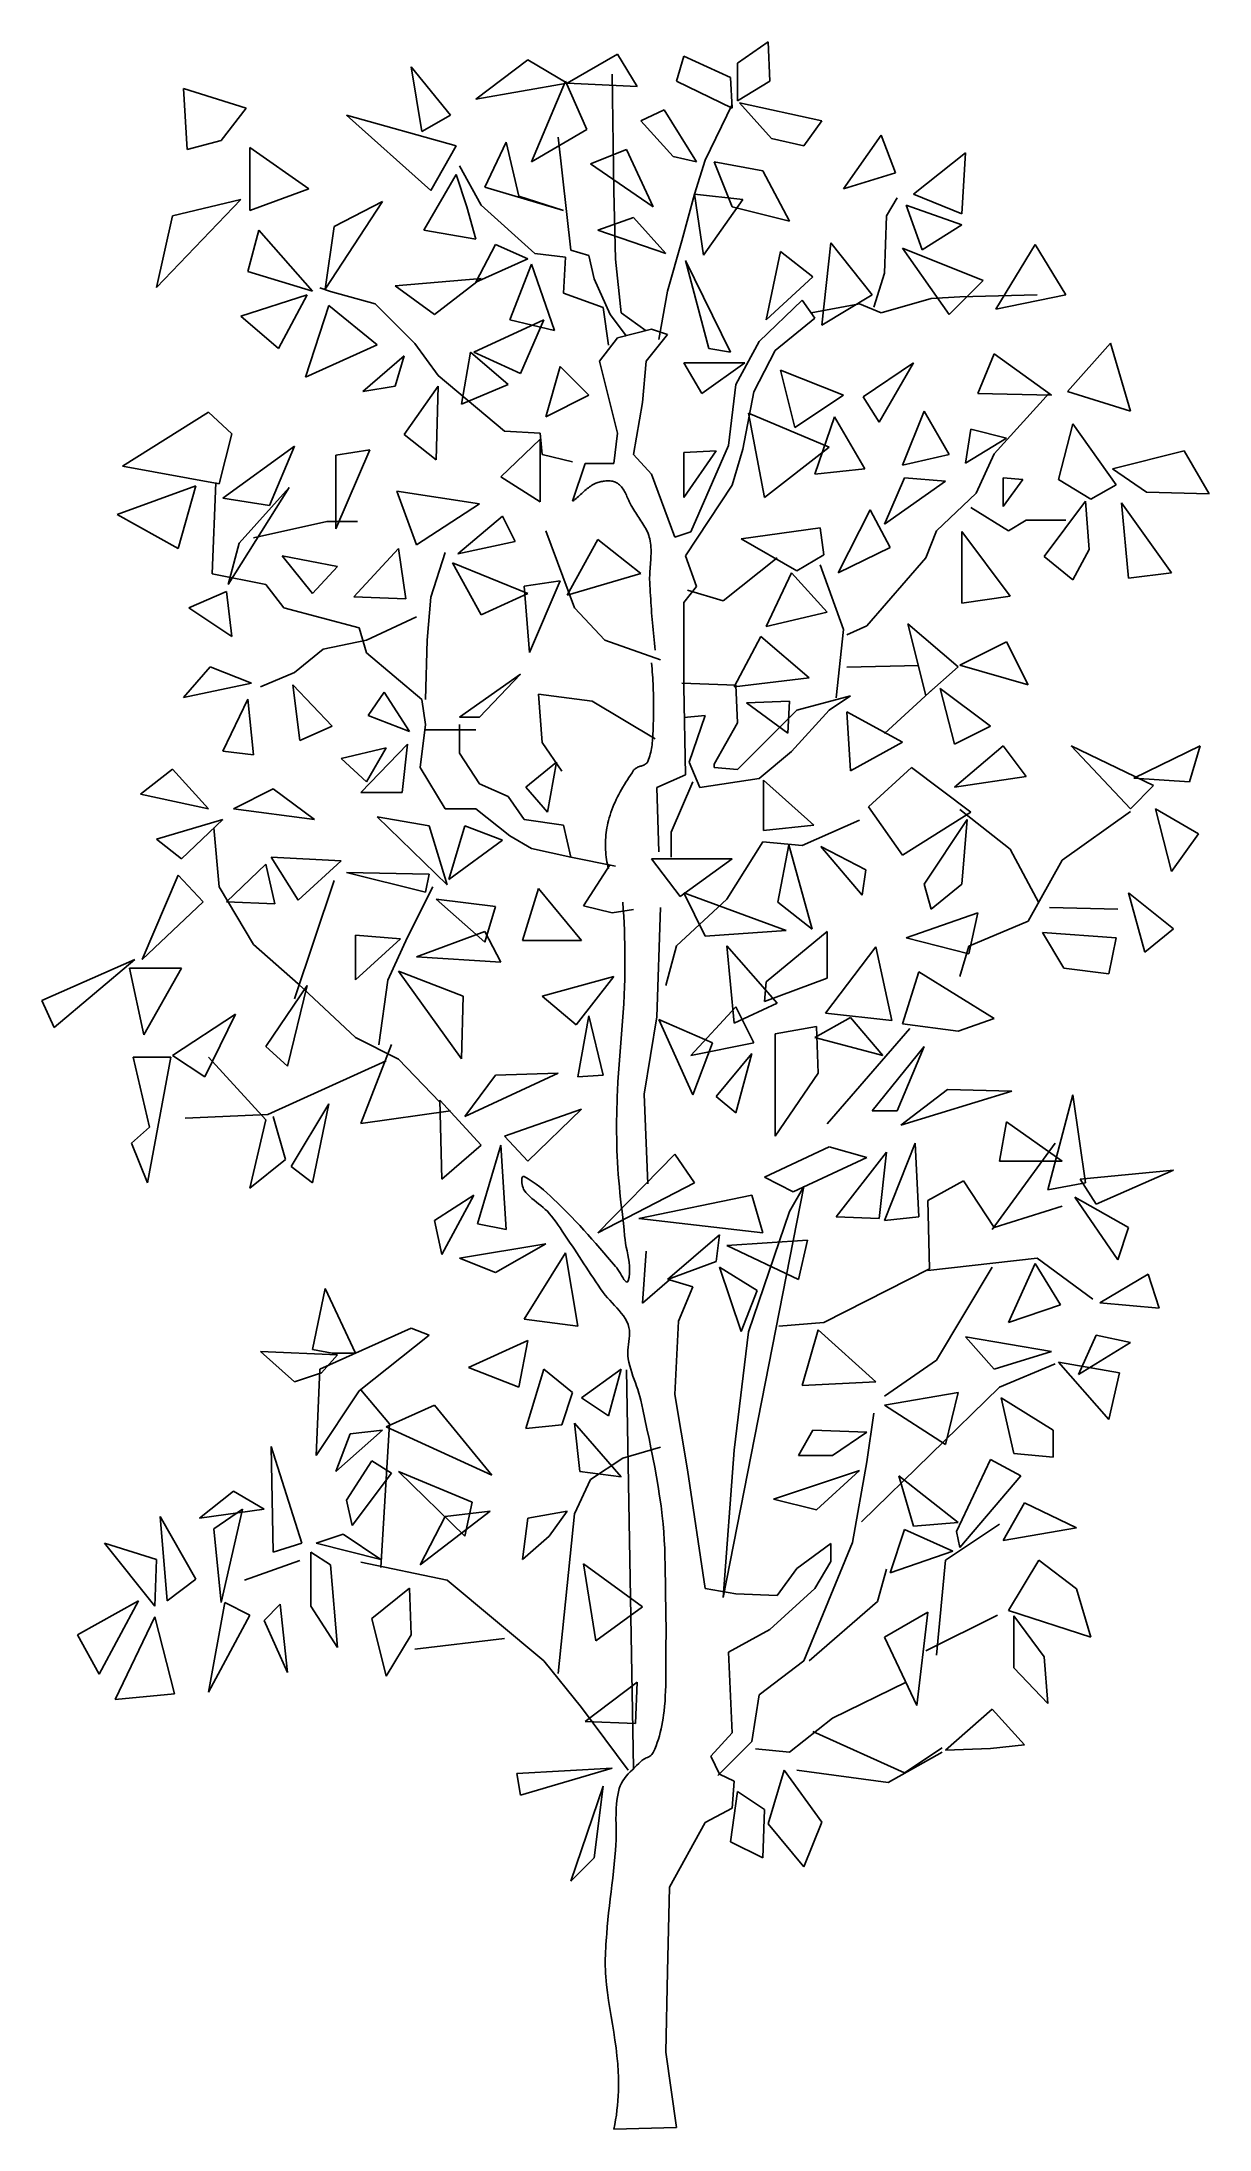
# Model space of a CAD drawing. Extents: x 1908 to 3976, y 613 to 4309.
import ezdxf

# ---------------------------------------------------------------- set-up
doc = ezdxf.new("R2010")
doc.units = 0
doc.header["$MEASUREMENT"] = 0
doc.layers.get('0').update_dxf_attribs({"linetype": 'CONTINUOUS'})

msp = doc.modelspace()

# ---------------------------------------------------------------- linework, layer by layer
at = {"color": 7, "linetype": 'Continuous'}
for p, q in [((3140.7677, 4270.6302), (3194.7647, 4308.7464)), ((3194.7647, 4308.7464), (3197.941, 4238.8672)), ((2562.6804, 4264.2778), (2581.7383, 4149.9312)), ((2632.5592, 4178.5175), (2562.6804, 4264.2778)), ((2677.0274, 4207.1045), (2769.1401, 4276.9833)), ((2769.1401, 4276.9833), (2839.0189, 4235.6912)), ((2839.0189, 4235.6912), (2927.9553, 4286.5117)), ((2921.603, 4044.7158), (2918.4267, 4251.1755)), ((2927.9553, 4286.5117), (2962.8947, 4229.3388)), ((3032.7735, 4238.8672), (3045.4786, 4283.3357)), ((3045.4786, 4283.3357), (3128.0626, 4245.2203)), ((3140.7677, 4203.9281), (3140.7677, 4270.6302)), ((2159.2899, 4226.1621), (2165.6425, 4118.1682)), ((2270.4605, 4191.2226), (2159.2899, 4226.1621)), ((2839.0189, 4235.6912), (2677.0274, 4207.1045)), ((2775.4928, 4095.9335), (2835.8425, 4238.8672)), ((2835.8425, 4238.8672), (2873.9581, 4153.1069)), ((2962.8947, 4229.3388), (2839.0189, 4235.6912)), ((3131.2386, 4191.2226), (3032.7735, 4238.8672)), ((3128.0626, 4245.2203), (3131.2386, 4191.2226)), ((3197.941, 4238.8672), (3140.7677, 4203.9281)), ((2225.9922, 4134.0497), (2270.4605, 4191.2226)), ((2448.3336, 4178.5175), (2642.088, 4124.5206)), ((2597.6198, 4045.113), (2448.3336, 4178.5175)), ((2581.7383, 4149.9312), (2632.5592, 4178.5175)), ((3010.5392, 4188.0466), (2969.2474, 4168.9887)), ((3067.7125, 4095.9335), (3010.5392, 4188.0466)), ((3083.594, 4099.1103), (3131.2386, 4197.5757)), ((3143.9441, 4200.7514), (3290.0538, 4168.9887)), ((3201.1174, 4137.2257), (3143.9441, 4200.7514)), ((2873.9581, 4153.1069), (2775.4928, 4095.9335)), ((2845.3717, 3939.8979), (2823.1376, 4140.0049)), ((2969.2474, 4168.9887), (3026.4207, 4105.4627)), ((3290.0538, 4168.9887), (3258.2907, 4124.5206)), ((3394.872, 4143.5781), (3328.1695, 4048.289)), ((3420.2823, 4076.876), (3394.872, 4143.5781)), ((2165.6425, 4118.1682), (2225.9922, 4134.0497)), ((2276.8131, 4121.3442), (2276.8131, 4010.1736)), ((2381.6311, 4048.289), (2276.8131, 4121.3442)), ((2642.088, 4124.5206), (2597.6198, 4045.113)), ((2692.9089, 4051.4654), (2731.0245, 4130.873)), ((2731.0245, 4130.873), (2753.2586, 4035.5839)), ((2880.3107, 4092.7575), (2943.8368, 4118.1682)), ((2943.8368, 4118.1682), (2991.4813, 4016.526)), ((3026.4207, 4105.4627), (3067.7125, 4095.9335)), ((3258.2907, 4124.5206), (3201.1174, 4137.2257)), ((3544.158, 4111.8151), (3452.0453, 4038.7606)), ((3537.8056, 4003.8208), (3544.158, 4111.8151)), ((2642.088, 4073.6993), (2584.9146, 3975.2345)), ((2661.1459, 4016.526), (2642.088, 4073.6993)), ((2686.5565, 4019.3055), (2648.4409, 4089.184)), ((2991.4813, 4016.526), (2880.3107, 4092.7575)), ((3064.5365, 4038.7606), (3083.594, 4099.1103)), ((3099.4756, 4095.9335), (3185.2359, 4080.052)), ((3131.2386, 4016.526), (3099.4756, 4095.9335)), ((3185.2359, 4080.052), (3232.8804, 3991.116)), ((3328.1695, 4048.289), (3420.2823, 4076.876)), ((2111.6453, 3873.5923), (2260.9316, 4029.2315)), ((2260.9316, 4029.2315), (2140.2322, 4000.6444)), ((2276.8131, 4010.1736), (2381.6311, 4048.289)), ((2832.6662, 4010.1736), (2692.9089, 4051.4654)), ((2753.2586, 4035.5839), (2832.6662, 4010.1736)), ((2924.7791, 3924.0164), (2921.603, 4044.7158)), ((3042.3022, 3956.1763), (3064.5365, 4038.7606)), ((3064.5365, 4038.7606), (3150.2965, 4029.2315)), ((3080.418, 3930.766), (3064.5365, 4038.7606)), ((3150.2965, 4029.2315), (3080.418, 3930.766)), ((3404.4008, 4000.6444), (3423.4586, 4032.4075)), ((3452.0453, 4038.7606), (3537.8056, 4003.8208)), ((2140.2322, 4000.6444), (2111.6453, 3873.5923)), ((2511.8596, 4026.0551), (2410.218, 3870.4163)), ((2426.0995, 3981.5869), (2511.8596, 4026.0551)), ((2677.0274, 3959.353), (2661.1459, 4016.526)), ((2781.8456, 3933.5452), (2686.5565, 4019.3055)), ((2956.5419, 3997.4684), (2893.016, 3975.2345)), ((3013.7156, 3933.9424), (2956.5419, 3997.4684)), ((3232.8804, 3991.116), (3131.2386, 4016.526)), ((3401.2244, 3899.003), (3404.4008, 4000.6444)), ((3439.3402, 4019.7027), (3467.9268, 3940.2951)), ((3537.8056, 3984.7629), (3439.3402, 4019.7027)), ((2292.6946, 3975.2345), (2273.6369, 3902.1793)), ((2387.9837, 3867.2396), (2292.6946, 3975.2345)), ((2410.218, 3870.4163), (2426.0995, 3981.5869)), ((2584.9146, 3975.2345), (2677.0274, 3959.353)), ((2893.016, 3975.2345), (3013.7156, 3933.9424)), ((3016.892, 3867.2396), (3042.3022, 3956.1763)), ((3467.9268, 3940.2951), (3537.8056, 3984.7629)), ((2711.9668, 3949.8239), (2677.0274, 3883.1211)), ((2677.0274, 3883.1211), (2769.1401, 3924.4132)), ((2769.1401, 3924.4132), (2711.9668, 3949.8239)), ((2835.8429, 3927.1924), (2781.8456, 3933.5452)), ((2832.6665, 3863.6664), (2835.8429, 3927.1924)), ((2877.1347, 3930.3688), (2845.3717, 3939.8979)), ((2886.6636, 3889.077), (2877.1347, 3930.3688)), ((2934.3085, 3828.7273), (2924.7791, 3924.0164)), ((3048.655, 3921.2369), (3128.0626, 3759.2457)), ((3089.9468, 3765.5981), (3048.655, 3921.2369)), ((3216.9989, 3937.1184), (3191.5886, 3816.4193)), ((3274.1722, 3892.6502), (3216.9989, 3937.1184)), ((3305.9353, 3952.9999), (3290.0538, 3806.8902)), ((3378.9905, 3860.8875), (3305.9353, 3952.9999)), ((3432.9874, 3943.4715), (3515.5714, 3825.9478)), ((3575.9211, 3886.2978), (3432.9874, 3943.4715)), ((3668.0341, 3949.8239), (3598.1553, 3835.4765)), ((3722.0311, 3860.8875), (3668.0341, 3949.8239)), ((2273.6369, 3902.1793), (2387.9837, 3867.2396)), ((2686.5563, 3889.4738), (2534.0937, 3876.7687)), ((2603.9724, 3825.9478), (2686.5563, 3889.4738)), ((2775.4928, 3914.8841), (2737.3771, 3816.4193)), ((2816.7846, 3797.3611), (2775.4928, 3914.8841)), ((2915.2505, 3825.5509), (2886.6636, 3889.077)), ((3191.5886, 3816.4193), (3274.1722, 3892.6502)), ((3382.1668, 3838.6533), (3401.2244, 3899.003)), ((3515.5714, 3825.9478), (3575.9211, 3886.2978)), ((2378.4549, 3860.8875), (2260.9316, 3822.7717)), ((2327.634, 3765.5981), (2378.4549, 3860.8875)), ((2419.7471, 3866.8434), (2400.6892, 3873.1955)), ((2499.1547, 3844.6088), (2419.7471, 3866.8434)), ((2569.0333, 3774.73), (2499.1547, 3844.6088)), ((2534.0937, 3876.7687), (2603.9724, 3825.9478)), ((2902.5451, 3838.2561), (2832.6665, 3863.6664)), ((3001.0104, 3781.4796), (3016.892, 3867.2396)), ((3255.1151, 3850.9612), (3178.8831, 3777.9064)), ((3277.3493, 3819.1982), (3255.1151, 3850.9612)), ((3270.9962, 3828.7273), (3356.7569, 3844.6088)), ((3290.0538, 3806.8902), (3378.9905, 3860.8875)), ((3356.7569, 3844.6088), (3394.8723, 3828.7273)), ((3394.8723, 3828.7273), (3483.809, 3854.1376)), ((3483.809, 3854.1376), (3534.63, 3857.314)), ((3534.63, 3857.314), (3671.2109, 3860.4903)), ((3598.1553, 3835.4765), (3722.0311, 3860.8875)), ((2260.9316, 3822.7717), (2327.634, 3765.5981)), ((2416.5705, 3841.8293), (2375.2786, 3714.7772)), ((2502.3307, 3771.9508), (2416.5705, 3841.8293)), ((2673.851, 3759.2457), (2797.7269, 3816.4193)), ((2737.3771, 3816.4193), (2816.7846, 3797.3611)), ((2797.7269, 3816.4193), (2756.4349, 3721.1302)), ((2912.0741, 3771.5536), (2902.5451, 3838.2561)), ((2943.8368, 3787.4359), (2915.2505, 3825.5509)), ((2978.7769, 3796.9643), (2934.3085, 3828.7273)), ((3207.4705, 3762.0249), (3277.3493, 3819.1982)), ((2375.2786, 3714.7772), (2502.3307, 3771.9508)), ((2610.3253, 3717.5567), (2569.0333, 3774.73)), ((2927.9553, 3784.2588), (2896.1926, 3742.967)), ((2988.3049, 3800.1403), (2927.9553, 3784.2588)), ((2978.7769, 3742.967), (3016.8923, 3790.6115)), ((3016.8923, 3790.6115), (2988.3049, 3800.1403)), ((3178.8831, 3777.9064), (3137.592, 3701.6752)), ((3725.2075, 3689.3672), (3801.4394, 3775.1272)), ((3801.4394, 3775.1272), (3836.3781, 3654.4275)), ((2549.9752, 3752.8933), (2476.9202, 3689.3672)), ((2534.0937, 3698.8956), (2549.9752, 3752.8933)), ((2651.6169, 3667.1326), (2667.4984, 3759.2457)), ((2667.4984, 3759.2457), (2734.2009, 3702.072)), ((2756.4349, 3721.1302), (2673.851, 3759.2457)), ((2826.3136, 3733.835), (2800.9031, 3644.8983)), ((2877.1345, 3683.0141), (2826.3136, 3733.835)), ((2896.1926, 3742.967), (2927.9553, 3615.9149)), ((2972.4234, 3669.9121), (2978.7769, 3742.967)), ((3153.4729, 3740.1874), (3045.4786, 3740.1874)), ((3045.4786, 3740.1874), (3077.2417, 3686.1905)), ((3077.2417, 3686.1905), (3153.4729, 3740.1874)), ((3128.0626, 3759.2457), (3089.9468, 3765.5981)), ((3169.3544, 3688.9697), (3207.4705, 3762.0249)), ((3452.0453, 3740.1874), (3363.1089, 3679.8381)), ((3391.6956, 3635.3696), (3452.0453, 3740.1874)), ((3594.9789, 3756.069), (3566.3923, 3686.1905)), ((3696.6208, 3683.0141), (3594.9789, 3756.069)), ((2476.9202, 3689.3672), (2534.0937, 3698.8956)), ((2610.3249, 3698.8956), (2549.9752, 3613.1357)), ((2607.1487, 3568.6675), (2610.3249, 3698.8956)), ((2727.8485, 3619.0912), (2610.3253, 3717.5567)), ((2734.2009, 3702.072), (2651.6169, 3667.1326)), ((3137.592, 3701.6752), (3124.8862, 3593.6806)), ((3216.9989, 3727.4826), (3328.1695, 3683.0141)), ((3242.4092, 3625.8411), (3216.9989, 3727.4826)), ((2800.9031, 3644.8983), (2877.1345, 3683.0141)), ((2956.5426, 3577.7991), (2972.4234, 3669.9121)), ((3150.2972, 3587.3282), (3169.3544, 3688.9697)), ((3328.1695, 3683.0141), (3242.4092, 3625.8411)), ((3363.1089, 3679.8381), (3391.6956, 3635.3696)), ((3566.3923, 3686.1905), (3696.6208, 3683.0141)), ((3594.9796, 3579.3874), (3693.4444, 3687.3817)), ((3836.3781, 3654.4275), (3725.2075, 3689.3672)), ((2203.7579, 3652.8391), (2051.2953, 3557.5507)), ((2245.0499, 3614.7237), (2203.7579, 3652.8391)), ((3159.8256, 3651.2511), (3188.4123, 3501.9654)), ((3302.7593, 3590.9014), (3159.8256, 3651.2511)), ((3312.288, 3644.8983), (3277.3486, 3543.2568)), ((3366.2853, 3552.786), (3312.288, 3644.8983)), ((3471.1032, 3654.4275), (3432.9874, 3559.1384)), ((3515.5714, 3578.1966), (3471.1032, 3654.4275)), ((3553.6871, 3622.6644), (3544.158, 3562.3151)), ((3617.2132, 3606.7829), (3553.6871, 3622.6644)), ((3734.7362, 3632.1935), (3709.3259, 3533.7277)), ((3810.9678, 3524.199), (3734.7362, 3632.1935)), ((2222.816, 3525.787), (2245.0499, 3614.7237)), ((2229.1684, 3500.3767), (2356.2207, 3592.4898)), ((2356.2207, 3592.4898), (2311.7525, 3487.6715)), ((2429.2757, 3576.6079), (2489.6255, 3586.1374)), ((2489.6255, 3586.1374), (2429.2757, 3446.3794)), ((2549.9752, 3613.1357), (2607.1487, 3568.6675)), ((2791.3744, 3605.1945), (2721.4955, 3538.4925)), ((2791.3745, 3615.9149), (2727.8485, 3619.0912)), ((2791.3744, 3494.0239), (2791.3744, 3605.1945)), ((2794.5509, 3577.7991), (2791.3745, 3615.9149)), ((2927.9553, 3615.9149), (2921.603, 3561.9176)), ((3124.8862, 3593.6806), (3058.1845, 3441.2182)), ((3131.2386, 3523.8018), (3150.2972, 3587.3282)), ((3188.4123, 3501.9654), (3302.7593, 3590.9014)), ((3544.158, 3562.3151), (3617.2132, 3606.7829)), ((2051.2953, 3557.5507), (2222.816, 3525.787)), ((2429.2757, 3446.3794), (2429.2757, 3576.6079)), ((2848.548, 3565.0939), (2794.5509, 3577.7991)), ((2870.7821, 3561.9176), (2848.5484, 3495.2155)), ((2921.603, 3561.9176), (2870.7821, 3561.9176)), ((2988.3049, 3542.86), (2956.5426, 3577.7991)), ((3102.6519, 3584.5486), (3045.4786, 3581.3726)), ((3045.4786, 3501.9654), (3102.6519, 3584.5486)), ((3045.4786, 3581.3726), (3045.4786, 3501.9654)), ((3277.3486, 3543.2568), (3366.2853, 3552.786)), ((3432.9874, 3559.1384), (3515.5714, 3578.1966)), ((3563.2166, 3509.5086), (3594.9796, 3579.3874)), ((3804.615, 3552.786), (3931.6679, 3584.5486)), ((3864.9654, 3511.4938), (3804.615, 3552.786)), ((3931.6679, 3584.5486), (3976.136, 3508.3174)), ((2181.5236, 3522.6109), (2041.7664, 3471.79)), ((2149.7606, 3411.4403), (2181.5236, 3522.6109)), ((2216.4634, 3528.5665), (2210.1106, 3366.575)), ((2346.6919, 3519.4346), (2238.6973, 3347.9143)), ((2257.7554, 3420.9691), (2346.6919, 3519.4346)), ((2537.2701, 3513.0822), (2572.2093, 3417.7931)), ((2683.3799, 3490.8479), (2537.2701, 3513.0822)), ((2721.4955, 3538.4925), (2791.3744, 3494.0239)), ((2868.5367, 3512.3347), (2866.5888, 3510.5492)), ((2870.4977, 3514.0951), (2868.5367, 3512.3347)), ((2872.4787, 3515.8197), (2870.4977, 3514.0951)), ((2874.4861, 3517.497), (2872.4787, 3515.8197)), ((2876.5267, 3519.1162), (2874.4861, 3517.497)), ((2878.6071, 3520.6657), (2876.5267, 3519.1162)), ((2880.7342, 3522.1343), (2878.6071, 3520.6657)), ((2882.9144, 3523.5111), (2880.7342, 3522.1343)), ((2885.1542, 3524.7849), (2882.9144, 3523.5111)), ((2887.4606, 3525.9446), (2885.1542, 3524.7849)), ((2889.8402, 3526.9785), (2887.4606, 3525.9446)), ((2891.6376, 3527.6664), (2889.8402, 3526.9785)), ((2893.4864, 3528.3115), (2891.6376, 3527.6664)), ((2895.38, 3528.9094), (2893.4864, 3528.3115)), ((2897.3116, 3529.4547), (2895.38, 3528.9094)), ((2899.2744, 3529.9423), (2897.3116, 3529.4547)), ((2901.2622, 3530.3678), (2899.2744, 3529.9423)), ((2903.2679, 3530.7254), (2901.2622, 3530.3678)), ((2905.2853, 3531.0109), (2903.2679, 3530.7254)), ((2907.3071, 3531.2186), (2905.2853, 3531.0109)), ((2909.3271, 3531.3443), (2907.3071, 3531.2186)), ((2911.3386, 3531.3825), (2909.3271, 3531.3443)), ((2913.3346, 3531.3285), (2911.3386, 3531.3825)), ((2915.309, 3531.1772), (2913.3346, 3531.3285)), ((2917.2546, 3530.9237), (2915.309, 3531.1772)), ((2919.1653, 3530.5629), (2917.2546, 3530.9237)), ((2921.0339, 3530.0901), (2919.1653, 3530.5629)), ((2922.8538, 3529.5003), (2921.0339, 3530.0901)), ((2924.6188, 3528.7879), (2922.8538, 3529.5003)), ((2926.3217, 3527.9494), (2924.6188, 3528.7879)), ((2927.956, 3526.9785), (2926.3217, 3527.9494)), ((2929.9166, 3525.5859), (2927.956, 3526.9785)), ((2931.7414, 3524.0592), (2929.9166, 3525.5859)), ((2933.4399, 3522.4078), (2931.7414, 3524.0592)), ((2935.023, 3520.6433), (2933.4399, 3522.4078)), ((2936.5019, 3518.7758), (2935.023, 3520.6433)), ((2937.8866, 3516.8165), (2936.5019, 3518.7758)), ((2939.1883, 3514.7753), (2937.8866, 3516.8165)), ((2940.4173, 3512.6636), (2939.1883, 3514.7753)), ((2941.584, 3510.4918), (2940.4173, 3512.6636)), ((3029.5975, 3431.6894), (2988.3049, 3542.86)), ((3048.6553, 3398.338), (3131.2386, 3523.8018)), ((3436.1638, 3536.9044), (3401.2244, 3454.3201)), ((3401.2244, 3454.3201), (3509.219, 3530.5517)), ((3509.219, 3530.5517), (3436.1638, 3536.9044)), ((3610.8605, 3486.0832), (3610.8605, 3536.9044)), ((3610.8605, 3536.9044), (3645.7999, 3533.7277)), ((3645.7999, 3533.7277), (3610.8605, 3486.0832)), ((3709.3259, 3533.7277), (3766.4993, 3498.7887)), ((3766.4993, 3498.7887), (3810.9678, 3524.199)), ((3976.136, 3508.3174), (3864.9654, 3511.4938)), ((2311.7525, 3487.6715), (2229.1684, 3500.3767)), ((2572.2093, 3417.7931), (2683.3799, 3490.8479)), ((2850.678, 3496.7194), (2848.5484, 3495.2155)), ((2852.7611, 3498.2997), (2850.678, 3496.7194)), ((2854.8038, 3499.9452), (2852.7611, 3498.2997)), ((2856.8128, 3501.6435), (2854.8038, 3499.9452)), ((2858.7951, 3503.3846), (2856.8128, 3501.6435)), ((2860.757, 3505.1568), (2858.7951, 3503.3846)), ((2862.7055, 3506.9494), (2860.757, 3505.1568)), ((2864.6472, 3508.7503), (2862.7055, 3506.9494)), ((2866.5888, 3510.5492), (2864.6472, 3508.7503)), ((2942.6992, 3508.2705), (2941.584, 3510.4918)), ((2943.7741, 3506.0104), (2942.6992, 3508.2705)), ((2944.8185, 3503.7222), (2943.7741, 3506.0104)), ((2945.8437, 3501.4162), (2944.8185, 3503.7222)), ((2946.8601, 3499.1039), (2945.8437, 3501.4162)), ((2947.8779, 3496.7958), (2946.8601, 3499.1039)), ((2948.9083, 3494.5017), (2947.8779, 3496.7958)), ((2949.9619, 3492.2335), (2948.9083, 3494.5017)), ((2951.0487, 3490.001), (2949.9619, 3492.2335)), ((2952.18, 3487.8148), (2951.0487, 3490.001)), ((2953.3662, 3485.686), (2952.18, 3487.8148)), ((2955.0425, 3482.8704), (2953.3662, 3485.686)), ((2956.7797, 3480.0765), (2955.0425, 3482.8704)), ((2958.5656, 3477.3001), (2956.7797, 3480.0765)), ((2960.3887, 3474.5363), (2958.5656, 3477.3001)), ((2962.2373, 3471.7816), (2960.3887, 3474.5363)), ((3318.6408, 3368.5602), (3375.8141, 3479.7308)), ((3375.8141, 3479.7308), (3410.7535, 3413.0283)), ((3493.3378, 3442.8062), (3563.2166, 3509.5086)), ((3553.6875, 3484.098), (3620.3899, 3442.8062)), ((3756.9705, 3495.6123), (3683.9156, 3397.1468)), ((3763.3232, 3409.8523), (3756.9705, 3495.6123)), ((3820.4966, 3492.4359), (3833.2017, 3359.031)), ((3909.4329, 3368.5602), (3820.4966, 3492.4359)), ((2041.7664, 3471.79), (2149.7606, 3411.4403)), ((2283.1658, 3430.4986), (2413.3942, 3459.0849)), ((2413.3942, 3459.0849), (2467.3913, 3459.0849)), ((2645.2643, 3401.9116), (2724.6719, 3468.6136)), ((2724.6719, 3468.6136), (2746.906, 3424.1455)), ((2851.7244, 3306.2249), (2800.9035, 3442.8062)), ((2964.1006, 3469.0311), (2962.2373, 3471.7816)), ((2965.9656, 3466.2796), (2964.1006, 3469.0311)), ((2967.8223, 3463.5242), (2965.9656, 3466.2796)), ((2969.6568, 3460.7601), (2967.8223, 3463.5242)), ((2971.4596, 3457.9823), (2969.6568, 3460.7601)), ((2973.2178, 3455.1873), (2971.4596, 3457.9823)), ((2974.92, 3452.37), (2973.2178, 3455.1873)), ((2976.5553, 3449.5267), (2974.92, 3452.37)), ((2978.1111, 3446.6519), (2976.5553, 3449.5267)), ((2979.5758, 3443.742), (2978.1111, 3446.6519)), ((2980.9375, 3440.793), (2979.5758, 3443.742)), ((2982.1862, 3437.7998), (2980.9375, 3440.793)), ((2983.3087, 3434.7582), (2982.1862, 3437.7998)), ((3058.1845, 3441.2182), (3029.5975, 3431.6894)), ((3147.1201, 3428.9099), (3286.8777, 3447.9677)), ((3286.8777, 3447.9677), (3293.2301, 3400.3232)), ((3474.2799, 3395.1616), (3493.3378, 3442.8062)), ((3537.8056, 3441.6153), (3537.8056, 3314.5632)), ((3623.5656, 3327.268), (3537.8056, 3441.6153)), ((3620.3899, 3442.8062), (3652.153, 3461.8641)), ((3652.153, 3461.8641), (3722.0318, 3461.8641)), ((2238.6973, 3347.9143), (2257.7554, 3420.9691)), ((2461.0387, 3325.68), (2540.4463, 3411.4403)), ((2540.4463, 3411.4403), (2553.1516, 3322.504)), ((2597.6198, 3325.2828), (2623.0304, 3404.6904)), ((2746.906, 3424.1455), (2645.2643, 3401.9116)), ((2839.0189, 3328.8564), (2893.016, 3427.3218)), ((2893.016, 3427.3218), (2969.2474, 3366.9718)), ((2984.2932, 3431.6642), (2983.3087, 3434.7582)), ((2985.1293, 3428.5127), (2984.2932, 3431.6642)), ((2985.9173, 3424.7945), (2985.1293, 3428.5127)), ((2986.5264, 3421.0567), (2985.9173, 3424.7945)), ((2986.9726, 3417.3013), (2986.5264, 3421.0567)), ((2987.2717, 3413.5288), (2986.9726, 3417.3013)), ((2987.4398, 3409.7423), (2987.2717, 3413.5288)), ((2987.3183, 3398.3103), (2987.4472, 3402.1315)), ((2987.4924, 3405.9425), (2987.4398, 3409.7423)), ((2987.4472, 3402.1315), (2987.4924, 3405.9425)), ((3245.5856, 3371.7365), (3147.1201, 3428.9099)), ((3410.7535, 3413.0283), (3318.6408, 3368.5602)), ((3734.7362, 3355.855), (3763.3232, 3409.8523)), ((2210.1106, 3366.575), (2305.3999, 3347.5171)), ((2387.9837, 3332.0327), (2333.9866, 3398.7355)), ((2333.9866, 3398.7355), (2432.452, 3379.6773)), ((2432.452, 3379.6773), (2387.9837, 3332.0327)), ((2635.7354, 3386.03), (2686.5563, 3293.917)), ((2769.1401, 3332.0327), (2635.7354, 3386.03)), ((2969.2474, 3366.9718), (2839.0189, 3328.8564)), ((2984.9899, 3359.9161), (2985.0676, 3363.746)), ((2985.0676, 3363.746), (2985.2228, 3367.5826)), ((2985.2228, 3367.5826), (2985.4392, 3371.4241)), ((2985.4392, 3371.4241), (2985.7005, 3375.2684)), ((2985.7005, 3375.2684), (2985.9905, 3379.1141)), ((2985.9905, 3379.1141), (2986.2938, 3382.9605)), ((2986.2938, 3382.9605), (2986.5944, 3386.8041)), ((2986.5944, 3386.8041), (2986.8759, 3390.6449)), ((2986.8759, 3390.6449), (2987.1225, 3394.4811)), ((2987.1225, 3394.4811), (2987.3183, 3398.3103)), ((3067.7132, 3344.3411), (3048.6553, 3398.338)), ((3115.3571, 3318.9304), (3210.6469, 3395.1616)), ((3236.0568, 3368.5602), (3191.5886, 3273.2711)), ((3299.5829, 3298.6817), (3236.0568, 3368.5602)), ((3293.2301, 3400.3232), (3245.5856, 3371.7365)), ((3328.1695, 3268.1095), (3286.8777, 3382.4565)), ((3369.4613, 3274.4619), (3474.2799, 3395.1616)), ((3683.9156, 3397.1468), (3734.7362, 3355.855)), ((3833.2017, 3359.031), (3909.4329, 3368.5602)), ((2235.5213, 3335.2088), (2168.8185, 3306.6225)), ((2245.0499, 3255.8012), (2235.5213, 3335.2088)), ((2305.3999, 3347.5171), (2337.1629, 3306.2249)), ((2686.5563, 3293.917), (2769.1401, 3332.0327)), ((2826.3136, 3354.267), (2762.7875, 3344.7379)), ((2762.7875, 3344.7379), (2772.3165, 3227.2149)), ((2772.3165, 3227.2149), (2826.3136, 3354.267)), ((2985.0049, 3356.0939), (2984.9899, 3359.9161)), ((2985.1293, 3352.2818), (2985.0049, 3356.0939)), ((2985.4315, 3346.2352), (2985.1293, 3352.2818)), ((2985.7513, 3340.1893), (2985.4315, 3346.2352)), ((2986.0903, 3334.1447), (2985.7513, 3340.1893)), ((2986.4472, 3328.1009), (2986.0903, 3334.1447)), ((2986.8224, 3322.0574), (2986.4472, 3328.1009)), ((3045.479, 3315.7541), (3067.7132, 3344.3411)), ((3051.831, 3337.9883), (3115.3571, 3318.9304)), ((3537.8056, 3314.5632), (3623.5656, 3327.268)), ((2168.8185, 3306.6225), (2245.0499, 3255.8012)), ((2337.1629, 3306.2249), (2470.5677, 3271.2859)), ((2553.1516, 3322.504), (2461.0387, 3325.68)), ((2572.2093, 3290.3438), (2483.2728, 3249.052)), ((2591.2674, 3249.052), (2597.6198, 3325.2828)), ((2905.7215, 3249.052), (2851.7244, 3306.2249)), ((2987.2164, 3316.0153), (2986.8224, 3322.0574)), ((2987.6286, 3309.9743), (2987.2164, 3316.0153)), ((2988.0591, 3303.9347), (2987.6286, 3309.9743)), ((2988.5084, 3297.8961), (2988.0591, 3303.9347)), ((2988.976, 3291.8593), (2988.5084, 3297.8961)), ((2989.4611, 3285.8235), (2988.976, 3291.8593)), ((3045.479, 3166.4677), (3045.479, 3315.7541)), ((3191.5886, 3273.2711), (3299.5829, 3298.6817)), ((2470.5677, 3271.2859), (2483.2728, 3226.8173)), ((2989.9655, 3279.7895), (2989.4611, 3285.8235)), ((2990.4884, 3273.7569), (2989.9655, 3279.7895)), ((2991.0285, 3267.7263), (2990.4884, 3273.7569)), ((2991.5878, 3261.6972), (2991.0285, 3267.7263)), ((2992.1657, 3255.6702), (2991.5878, 3261.6972)), ((2992.7615, 3249.6449), (2992.1657, 3255.6702)), ((3182.0595, 3255.8012), (3134.415, 3166.8648)), ((3267.8198, 3182.7464), (3182.0595, 3255.8012)), ((3315.4647, 3147.4098), (3328.1695, 3268.1095)), ((3334.5226, 3258.5807), (3369.4613, 3274.4619)), ((3442.5165, 3278.0354), (3474.2796, 3150.9833)), ((3531.4529, 3201.8042), (3442.5165, 3278.0354)), ((2407.0416, 3233.1704), (2356.2207, 3191.8783)), ((2483.2728, 3249.052), (2407.0416, 3233.1704)), ((2483.2728, 3226.8173), (2581.7383, 3144.2337)), ((2588.0912, 3144.2337), (2591.2674, 3249.052)), ((3004.1865, 3214.1122), (2905.7215, 3249.052)), ((2993.3754, 3243.6218), (2992.7615, 3249.6449)), ((2994.0076, 3237.6007), (2993.3754, 3243.6218)), ((2994.6584, 3231.5817), (2994.0076, 3237.6007)), ((3534.6293, 3204.9806), (3617.2132, 3246.2724)), ((3617.2132, 3246.2724), (3655.3286, 3170.0412)), ((2206.9344, 3201.8042), (2159.2899, 3147.8073)), ((2279.9895, 3173.2176), (2206.9344, 3201.8042)), ((2356.2207, 3191.8783), (2295.871, 3166.4677)), ((2756.4349, 3189.0991), (2648.4407, 3112.8675)), ((2683.3799, 3112.8675), (2756.4349, 3189.0991)), ((2988.8016, 3203.9677), (2988.3063, 3209.3482)), ((2989.2618, 3198.5837), (2988.8016, 3203.9677)), ((2989.6863, 3193.1963), (2989.2618, 3198.5837)), ((2990.0758, 3187.8046), (2989.6863, 3193.1963)), ((2990.4295, 3182.4101), (2990.0758, 3187.8046)), ((2990.7483, 3177.0128), (2990.4295, 3182.4101)), ((3134.415, 3166.8648), (3267.8198, 3182.7464)), ((3334.5226, 3201.4074), (3461.5748, 3204.5834)), ((3474.2796, 3150.9833), (3531.4529, 3201.8042)), ((3655.3286, 3170.0412), (3534.6293, 3204.9806)), ((2159.2899, 3147.8073), (2279.9895, 3173.2176)), ((2273.6369, 3144.6306), (2229.1684, 3052.5182)), ((2283.1658, 3046.1654), (2273.6369, 3144.6306)), ((2353.0445, 3170.0412), (2365.7496, 3071.5757)), ((2422.9231, 3096.986), (2353.0445, 3170.0412)), ((2515.0358, 3157.3361), (2486.4492, 3116.0443)), ((2559.5042, 3087.4573), (2515.0358, 3157.3361)), ((2581.7383, 3144.2337), (2588.0912, 3099.7652)), ((2883.4874, 3141.0574), (2788.1983, 3153.7629)), ((2788.1983, 3153.7629), (2794.5509, 3068.0022)), ((2991.0313, 3171.6131), (2990.7483, 3177.0128)), ((2991.2792, 3166.2113), (2991.0313, 3171.6131)), ((2991.4915, 3160.8077), (2991.2792, 3166.2113)), ((2991.668, 3155.4027), (2991.4915, 3160.8077)), ((2991.8092, 3149.997), (2991.668, 3155.4027)), ((2991.9153, 3144.5899), (2991.8092, 3149.997)), ((2991.9853, 3139.1829), (2991.9153, 3144.5899)), ((3042.3022, 3172.8204), (3137.5913, 3169.6444)), ((3048.6553, 3010.8292), (3045.479, 3166.4677)), ((3137.5913, 3169.6444), (3140.7677, 3102.9416)), ((3245.5863, 3125.1759), (3340.8754, 3150.5861)), ((3340.8754, 3150.5861), (3302.7596, 3125.1759)), ((3486.9847, 3163.2916), (3401.2251, 3083.8837)), ((3499.6898, 3163.6888), (3588.6266, 3096.986)), ((3525.1005, 3065.223), (3499.6898, 3163.6888)), ((2486.4492, 3116.0443), (2559.5042, 3087.4573)), ((2648.4407, 3112.8675), (2683.3799, 3112.8675)), ((2994.6584, 3074.3553), (2883.4874, 3141.0574)), ((2991.482, 3101.3536), (2991.6606, 3106.753)), ((2991.6606, 3106.753), (2991.8035, 3112.1551)), ((2991.8035, 3112.1551), (2991.9111, 3117.5587)), ((2991.9111, 3117.5587), (2991.9829, 3122.963)), ((2991.9829, 3122.963), (2992.0193, 3128.3694)), ((2992.02, 3133.7758), (2991.9853, 3139.1829)), ((2992.0193, 3128.3694), (2992.02, 3133.7758)), ((3083.594, 3115.6467), (3045.4786, 3112.4707)), ((3055.0074, 3033.0631), (3083.594, 3115.6467)), ((3140.7677, 3020.3576), (3245.5863, 3125.1759)), ((3232.8804, 3141.4545), (3156.6492, 3138.2782)), ((3156.6492, 3138.2782), (3229.7041, 3084.2812)), ((3229.7041, 3084.2812), (3232.8804, 3141.4545)), ((3302.7596, 3125.1759), (3236.0572, 3052.1207)), ((3334.5223, 3122.3967), (3432.9874, 3068.3997)), ((3340.8747, 3017.5784), (3334.5223, 3122.3967)), ((2365.7496, 3071.5757), (2422.9231, 3096.986)), ((2588.0912, 3099.7652), (2578.5622, 3023.534)), ((2588.0912, 3090.2368), (2677.0277, 3090.2368)), ((2648.4409, 3048.9446), (2648.4409, 3099.7652)), ((2794.5509, 3068.0022), (2829.4901, 3017.1816)), ((2989.6933, 3067.342), (2990.0204, 3070.7337)), ((2990.0204, 3070.7337), (2990.2957, 3074.1353)), ((2990.2957, 3074.1353), (2990.5259, 3077.5439)), ((2990.5259, 3077.5439), (2990.7181, 3080.9567)), ((2990.7181, 3080.9567), (2990.8796, 3084.3709)), ((2990.8796, 3084.3709), (2991.0179, 3087.783)), ((2991.0179, 3087.783), (2991.1402, 3091.1909)), ((2991.1402, 3091.1909), (2991.2533, 3094.59)), ((2991.2533, 3094.59), (2991.3647, 3097.9786)), ((2991.3647, 3097.9786), (2991.482, 3101.3536)), ((3140.7677, 3102.9416), (3099.4756, 3029.8868)), ((3432.9874, 3068.3997), (3340.8747, 3017.5784)), ((3588.6266, 3096.986), (3525.1005, 3065.223)), ((2229.1684, 3052.5182), (2283.1658, 3046.1654)), ((2518.2122, 3058.8706), (2438.8046, 3039.8127)), ((2438.8046, 3039.8127), (2483.2728, 2998.5209)), ((2556.3278, 3065.223), (2473.744, 2979.463)), ((2483.2728, 2998.5209), (2518.2122, 3058.8706)), ((2546.7989, 2979.463), (2556.3278, 3065.223)), ((2683.3803, 2994.9477), (2648.4409, 3048.9446)), ((2819.961, 3033.46), (2765.9639, 2988.9921)), ((2804.0795, 2944.5236), (2819.961, 3033.46)), ((2978.3482, 3030.265), (2979.462, 3031.1722)), ((2979.462, 3031.1722), (2980.4454, 3032.1956)), ((2980.4454, 3032.1956), (2981.2818, 3033.35)), ((2981.2818, 3033.35), (2981.9536, 3034.6508)), ((2981.9536, 3034.6508), (2983.2012, 3037.775)), ((2983.2012, 3037.775), (2984.3248, 3040.9391)), ((2984.3248, 3040.9391), (2985.3307, 3044.1407)), ((2985.3307, 3044.1407), (2986.2259, 3047.3766)), ((2986.2259, 3047.3766), (2987.0195, 3050.6437)), ((2987.0195, 3050.6437), (2987.7165, 3053.9388)), ((2987.7165, 3053.9388), (2988.3253, 3057.2591)), ((2988.3253, 3057.2591), (2988.8531, 3060.6019)), ((2988.8531, 3060.6019), (2989.3067, 3063.9642)), ((2989.3067, 3063.9642), (2989.6933, 3067.342)), ((3074.066, 2988.5946), (3055.0074, 3033.0631)), ((3236.0572, 3052.1207), (3178.8831, 3004.4761)), ((3525.1005, 2988.9921), (3610.8605, 3062.047)), ((3610.8605, 3062.047), (3652.1526, 3008.0497)), ((3731.5602, 3062.047), (3836.3781, 2950.8764)), ((3877.6699, 2992.1682), (3731.5602, 3062.047)), ((3842.7308, 3004.8736), (3960.2538, 3062.047)), ((3960.2538, 3062.047), (3941.1959, 2998.5209)), ((2140.2318, 3020.7552), (2083.0583, 2976.2866)), ((2203.7579, 2950.8764), (2140.2318, 3020.7552)), ((2578.5622, 3023.534), (2623.0304, 2950.4792)), ((2734.201, 2972.7131), (2683.3803, 2994.9477)), ((2940.3746, 2993.4683), (2942.9878, 2997.7556)), ((2942.9878, 2997.7556), (2945.643, 3002.0135)), ((2945.643, 3002.0135), (2948.3329, 3006.2431)), ((2948.3329, 3006.2431), (2951.0508, 3010.4453)), ((2951.0508, 3010.4453), (2953.79, 3014.6203)), ((2953.79, 3014.6203), (2956.5426, 3018.7693)), ((2956.5426, 3018.7693), (2957.4494, 3019.944)), ((2957.4494, 3019.944), (2958.4956, 3020.9853)), ((2958.4956, 3020.9853), (2959.6647, 3021.9085)), ((2959.6647, 3021.9085), (2960.9396, 3022.7295)), ((2960.9396, 3022.7295), (2962.3034, 3023.4636)), ((2962.3034, 3023.4636), (2963.7391, 3024.1263)), ((2963.7391, 3024.1263), (2965.2304, 3024.7339)), ((2965.2304, 3024.7339), (2966.7596, 3025.3006)), ((2966.7596, 3025.3006), (2968.3109, 3025.8435)), ((2968.3109, 3025.8435), (2969.8666, 3026.3773)), ((2969.8666, 3026.3773), (2971.4091, 3026.9174)), ((2971.4091, 3026.9174), (2972.9229, 3027.4802)), ((2972.9229, 3027.4802), (2974.3911, 3028.0809)), ((2974.3911, 3028.0809), (2975.7956, 3028.7344)), ((2975.7956, 3028.7344), (2977.1202, 3029.4574)), ((2977.1202, 3029.4574), (2978.3482, 3030.265)), ((2997.8344, 2988.595), (3048.6553, 3010.8292)), ((3061.3601, 2998.1237), (3023.2444, 2909.187)), ((3178.8831, 3004.4761), (3074.066, 2988.5946)), ((3099.4756, 3029.8868), (3099.4756, 3023.534)), ((3099.4756, 3023.534), (3140.7677, 3020.3576)), ((3186.8236, 3001.2997), (3186.8236, 2912.3632)), ((3275.7599, 2921.8922), (3186.8236, 3001.2997)), ((3448.8689, 3023.9312), (3372.6377, 2954.0524)), ((3553.6871, 2944.5236), (3448.8689, 3023.9312)), ((3652.1526, 3008.0497), (3525.1005, 2988.9921)), ((3941.1959, 2998.5209), (3842.7308, 3004.8736)), ((2083.0583, 2976.2866), (2203.7579, 2950.8764)), ((2248.2264, 2950.8764), (2318.1051, 2985.8154)), ((2318.1051, 2985.8154), (2391.1601, 2931.8185)), ((2473.744, 2979.463), (2546.7989, 2979.463)), ((2762.7879, 2931.4215), (2734.201, 2972.7131)), ((2765.9639, 2988.9921), (2804.0795, 2944.5236)), ((2919.8865, 2953.402), (2921.8106, 2957.9961)), ((2921.8106, 2957.9961), (2923.8387, 2962.5528)), ((2923.8387, 2962.5528), (2925.9648, 2967.0724)), ((2925.9648, 2967.0724), (2928.1806, 2971.5559)), ((2928.1806, 2971.5559), (2930.4805, 2976.005)), ((2930.4805, 2976.005), (2932.8566, 2980.4195)), ((2932.8566, 2980.4195), (2935.302, 2984.8007)), ((2935.302, 2984.8007), (2937.811, 2989.1504)), ((2937.811, 2989.1504), (2940.3746, 2993.4683)), ((3001.0108, 2874.2476), (2997.8344, 2988.595)), ((3836.3781, 2950.8764), (3877.6699, 2992.1682)), ((2229.1684, 2931.8185), (2111.6452, 2896.8791)), ((2156.1133, 2861.9398), (2229.1684, 2931.8185)), ((2391.1601, 2931.8185), (2248.2264, 2950.8764)), ((2502.3307, 2936.5828), (2626.2064, 2815.8833)), ((2594.4434, 2920.7013), (2502.3307, 2936.5828)), ((2626.2064, 2815.8833), (2594.4434, 2920.7013)), ((2623.0304, 2950.4792), (2677.0277, 2950.4792)), ((2629.3828, 2825.4122), (2657.9695, 2920.7013)), ((2657.9695, 2920.7013), (2724.6719, 2895.2909)), ((2677.0277, 2950.4792), (2737.3774, 2902.8344)), ((2832.6665, 2921.8922), (2762.7879, 2931.4215)), ((2845.3717, 2864.7187), (2832.6665, 2921.8922)), ((2909.3772, 2917.2057), (2910.1707, 2921.4479)), ((2910.1707, 2921.4479), (2911.0699, 2925.658)), ((2911.0699, 2925.658), (2912.0746, 2929.8329)), ((2912.0746, 2929.8329), (2913.3728, 2934.6297)), ((2913.3728, 2934.6297), (2914.8102, 2939.3838)), ((2914.8102, 2939.3838), (2916.3797, 2944.0967)), ((2916.3797, 2944.0967), (2918.074, 2948.7689)), ((2918.074, 2948.7689), (2919.8865, 2953.402)), ((3186.8236, 2912.3632), (3275.7599, 2921.8922)), ((3255.1147, 2885.7621), (3356.7562, 2930.2299)), ((3372.6377, 2954.0524), (3432.9874, 2868.292)), ((3432.9874, 2868.292), (3553.6871, 2944.5236)), ((3547.3344, 2931.8185), (3471.1032, 2817.4715)), ((3623.5656, 2879.4094), (3534.6293, 2949.2883)), ((3537.8056, 2817.4715), (3547.3344, 2931.8185)), ((3715.679, 2859.9543), (3836.3788, 2945.7144)), ((3880.8462, 2950.8764), (3909.4329, 2839.7056)), ((3957.0775, 2906.4076), (3880.8462, 2950.8764)), ((2111.6452, 2896.8791), (2156.1133, 2861.9398)), ((2213.2874, 2917.1278), (2222.816, 2812.3097)), ((2724.6719, 2895.2909), (2629.3828, 2825.4122)), ((2737.3774, 2902.8344), (2775.493, 2880.6002)), ((2906.7859, 2886.9529), (2906.8386, 2891.3065)), ((2906.8386, 2882.5992), (2906.7859, 2886.9529)), ((2906.8386, 2891.3065), (2906.9973, 2895.656)), ((2906.9973, 2895.656), (2907.2617, 2899.9976)), ((2907.2617, 2899.9976), (2907.6321, 2904.3275)), ((2907.6321, 2904.3275), (2908.1079, 2908.6415)), ((2908.1079, 2908.6415), (2908.6897, 2912.9355)), ((2908.6897, 2912.9355), (2909.3772, 2917.2057)), ((3023.2444, 2909.187), (3023.2444, 2864.7187)), ((3121.7098, 2790.473), (3185.2359, 2892.1143)), ((3185.2359, 2892.1143), (3255.1147, 2885.7621)), ((3231.2917, 2886.9529), (3212.2338, 2785.3111)), ((3272.5835, 2737.6665), (3231.2917, 2886.9529)), ((3288.465, 2883.7762), (3361.5202, 2798.0161)), ((3367.8726, 2842.4846), (3288.465, 2883.7762)), ((3909.4329, 2839.7056), (3957.0775, 2906.4076)), ((2235.5213, 2785.7084), (2305.3996, 2852.4105)), ((2305.3996, 2852.4105), (2321.2814, 2782.5322)), ((2438.8046, 2858.7631), (2314.9289, 2865.116)), ((2314.9289, 2865.116), (2362.5734, 2788.8845)), ((2362.5734, 2788.8845), (2438.8046, 2858.7631)), ((2775.493, 2880.6002), (2845.3717, 2864.7187)), ((2924.7791, 2848.8372), (2845.3717, 2864.7187)), ((2915.2505, 2852.0139), (2867.6059, 2778.9585)), ((2906.9973, 2878.2493), (2906.8386, 2882.5992)), ((2907.2617, 2873.9077), (2906.9973, 2878.2493)), ((2907.6321, 2869.5781), (2907.2617, 2873.9077)), ((2908.1079, 2865.2644), (2907.6321, 2869.5781)), ((2908.6897, 2860.9703), (2908.1079, 2865.2644)), ((2909.3772, 2856.7003), (2908.6897, 2860.9703)), ((2910.1707, 2852.458), (2909.3772, 2856.7003)), ((2911.0699, 2848.2473), (2910.1707, 2852.458)), ((2912.0746, 2844.0728), (2911.0699, 2848.2473)), ((2988.3049, 2861.9398), (3039.1259, 2795.237)), ((3131.2386, 2861.9398), (2988.3049, 2861.9398)), ((3039.1259, 2795.237), (3131.2386, 2861.9398)), ((3674.3872, 2784.1203), (3623.5656, 2879.4094)), ((3655.3286, 2751.96), (3715.679, 2859.9543)), ((2086.2345, 2684.0664), (2149.7606, 2833.353)), ((2149.7606, 2833.353), (2194.229, 2785.7084)), ((2222.816, 2812.3097), (2283.1658, 2710.6681)), ((2426.0995, 2823.824), (2356.2207, 2614.1878)), ((2448.3336, 2838.1175), (2588.0908, 2803.1778)), ((2594.4434, 2834.9408), (2448.3336, 2838.1175)), ((2556.3282, 2723.3732), (2600.7963, 2812.3097)), ((2588.0908, 2803.1778), (2594.4434, 2834.9408)), ((2788.198, 2809.5307), (2759.6113, 2717.4176)), ((2864.4292, 2717.4176), (2788.198, 2809.5307)), ((3361.5202, 2798.0161), (3367.8726, 2842.4846)), ((3471.1032, 2817.4715), (3483.8083, 2773.0029)), ((3483.8083, 2773.0029), (3537.8056, 2817.4715)), ((2194.229, 2785.7084), (2086.2345, 2684.0664)), ((2321.2814, 2782.5322), (2235.5213, 2785.7084)), ((2607.1487, 2790.473), (2692.9089, 2714.2416)), ((2711.9668, 2777.7677), (2607.1487, 2790.473)), ((2692.9089, 2714.2416), (2711.9668, 2777.7677)), ((2867.6059, 2778.9585), (2918.4267, 2766.2534)), ((2918.4267, 2766.2534), (2956.5419, 2772.6063)), ((2938.3176, 2772.8942), (2937.4847, 2785.3111)), ((2939.0465, 2760.4692), (2938.3176, 2772.8942)), ((2997.8344, 2582.0281), (3004.1865, 2775.7823)), ((3032.7735, 2707.8887), (3121.7098, 2790.473)), ((3045.4786, 2801.59), (3083.594, 2725.3584)), ((3226.5277, 2734.8877), (3045.4786, 2801.59)), ((3212.2338, 2785.3111), (3272.5835, 2737.6665)), ((3693.4444, 2776.1795), (3814.1438, 2773.0029)), ((3833.2017, 2801.59), (3912.6093, 2738.0639)), ((3861.7884, 2696.7719), (3833.2017, 2801.59)), ((2939.6731, 2748.0366), (2939.0465, 2760.4692)), ((2940.196, 2735.598), (2939.6731, 2748.0366)), ((2940.6156, 2723.1545), (2940.196, 2735.598)), ((3439.3402, 2722.1822), (3566.3923, 2766.6507)), ((3566.3923, 2766.6507), (3550.5108, 2693.5954)), ((3550.5115, 2707.4917), (3655.3286, 2751.96)), ((3912.6093, 2738.0639), (3861.7884, 2696.7719)), ((2283.1658, 2710.6681), (2362.5736, 2640.7894)), ((2543.6227, 2720.5942), (2464.2151, 2726.9469)), ((2464.2151, 2726.9469), (2464.2151, 2647.5394)), ((2464.2151, 2647.5394), (2543.6227, 2720.5942)), ((2521.3888, 2647.142), (2556.3282, 2723.3732)), ((2572.2093, 2688.831), (2692.9089, 2733.2992)), ((2692.9089, 2733.2992), (2721.4955, 2679.3024)), ((2759.6113, 2717.4176), (2864.4292, 2717.4176)), ((2940.9322, 2710.7075), (2940.6156, 2723.1545)), ((2941.1458, 2698.2584), (2940.9322, 2710.7075)), ((2941.2558, 2685.8085), (2941.1458, 2698.2584)), ((3013.7156, 2638.0101), (3032.7735, 2707.8887)), ((3083.594, 2725.3584), (3226.5277, 2734.8877)), ((3121.7098, 2707.8887), (3134.415, 2571.3078)), ((3210.6462, 2606.247), (3121.7098, 2707.8887)), ((3191.5886, 2644.3626), (3299.5829, 2733.2992)), ((3385.3429, 2706.3009), (3296.4065, 2588.7773)), ((3299.5829, 2733.2992), (3299.5829, 2650.7155)), ((3413.9299, 2576.0725), (3385.3429, 2706.3009)), ((3550.5108, 2693.5954), (3439.3402, 2722.1822)), ((3534.63, 2653.4946), (3550.5115, 2707.4917)), ((3680.7393, 2731.711), (3810.9678, 2722.1822)), ((3718.8547, 2668.1849), (3680.7393, 2731.711)), ((3810.9678, 2722.1822), (3798.2623, 2658.6563)), ((2073.5294, 2684.0664), (1908.3617, 2611.0116)), ((1930.5957, 2563.367), (2073.5294, 2684.0664)), ((2064.0006, 2668.1849), (2089.4109, 2550.6617)), ((2156.1133, 2668.1849), (2064.0006, 2668.1849)), ((2089.4109, 2550.6617), (2156.1133, 2668.1849)), ((2540.4463, 2663.4209), (2654.7933, 2618.9523)), ((2651.6169, 2507.7817), (2540.4463, 2663.4209)), ((2721.4955, 2679.3024), (2572.2093, 2688.831)), ((2941.1648, 2660.9105), (2941.2618, 2673.3585)), ((2941.2618, 2673.3585), (2941.2558, 2685.8085)), ((3432.9874, 2569.7196), (3461.5744, 2661.8323)), ((3461.5744, 2661.8323), (3594.9789, 2579.2486)), ((3798.2623, 2658.6563), (3718.8547, 2668.1849)), ((2378.4546, 2638.0101), (2305.3996, 2530.0158)), ((2343.5155, 2495.0764), (2378.4546, 2638.0101)), ((2362.5736, 2640.7894), (2464.2153, 2545.5003)), ((2505.5072, 2532.795), (2521.3888, 2647.142)), ((2921.6027, 2653.8916), (2794.5506, 2618.9523)), ((2854.9004, 2568.1318), (2921.6027, 2653.8916)), ((2940.0902, 2620.6491), (2940.6611, 2636.0249)), ((2940.6611, 2636.0249), (2940.9648, 2648.4656)), ((2940.9648, 2648.4656), (2941.1648, 2660.9105)), ((3299.5829, 2650.7155), (3188.4123, 2609.4234)), ((3188.4123, 2609.4234), (3191.5886, 2644.3626)), ((1908.3617, 2611.0116), (1930.5957, 2563.367)), ((2654.7933, 2618.9523), (2651.6169, 2507.7817)), ((2794.5506, 2618.9523), (2854.9004, 2568.1318)), ((2937.1441, 2574.5835), (2938.2871, 2589.9307)), ((2938.2871, 2589.9307), (2939.2843, 2605.2851)), ((2939.2843, 2605.2851), (2940.0902, 2620.6491)), ((3137.5913, 2599.8948), (3058.1838, 2514.1343)), ((3134.415, 2571.3078), (3210.6462, 2606.247)), ((3169.3544, 2536.3687), (3137.5913, 2599.8948)), ((3296.4065, 2588.7773), (3413.9299, 2576.0725)), ((2251.4028, 2587.1893), (2140.2318, 2514.1343)), ((2197.4051, 2476.0187), (2251.4028, 2587.1893)), ((2877.1345, 2584.0133), (2858.0766, 2476.0187)), ((2902.545, 2479.1949), (2877.1345, 2584.0133)), ((2934.591, 2543.902), (2935.8972, 2559.2413)), ((2935.8972, 2559.2413), (2937.1441, 2574.5835)), ((2975.6005, 2445.4467), (2997.8344, 2582.0281)), ((3001.0104, 2577.6604), (3096.2995, 2536.3687)), ((3061.3601, 2444.2557), (3001.0104, 2577.6604)), ((3280.525, 2564.955), (3207.4702, 2552.2503)), ((3207.4702, 2552.2503), (3207.4702, 2371.2006)), ((3277.3486, 2545.8973), (3340.8747, 2580.8366)), ((3283.7014, 2482.3713), (3280.525, 2564.955)), ((3299.5832, 2393.0377), (3445.6933, 2561.3818)), ((3340.8747, 2580.8366), (3398.0484, 2514.1343)), ((3531.4529, 2557.0143), (3432.9874, 2569.7196)), ((3594.9789, 2579.2486), (3531.4529, 2557.0143)), ((2140.2318, 2514.1343), (2197.4051, 2476.0187)), ((2305.3996, 2530.0158), (2343.5155, 2495.0764)), ((2464.2153, 2545.5003), (2540.4466, 2507.3845)), ((2473.744, 2393.4351), (2527.7411, 2533.192)), ((2931.975, 2513.2231), (2933.269, 2528.5632)), ((2933.269, 2528.5632), (2934.591, 2543.902)), ((3058.1838, 2514.1343), (3169.3544, 2536.3687)), ((3096.2995, 2536.3687), (3061.3601, 2444.2557)), ((3166.178, 2517.3105), (3102.6519, 2441.0796)), ((3137.5913, 2412.4926), (3166.178, 2517.3105)), ((3398.0484, 2514.1343), (3277.3486, 2545.8973)), ((3378.9905, 2415.6688), (3471.1032, 2530.0158)), ((3471.1032, 2530.0158), (3423.4586, 2415.6688)), ((2137.0555, 2510.9579), (2070.353, 2510.9579)), ((2070.353, 2510.9579), (2098.94, 2387.0822)), ((2095.7638, 2288.6167), (2137.0555, 2510.9579)), ((2203.7579, 2510.9579), (2305.3996, 2399.7873)), ((2518.2122, 2504.6057), (2308.5761, 2409.3163)), ((2540.4466, 2507.3845), (2613.5017, 2431.1533)), ((2823.1374, 2482.3713), (2657.9695, 2406.1399)), ((2657.9695, 2406.1399), (2711.9668, 2479.1949)), ((2711.9668, 2479.1949), (2823.1374, 2482.3713)), ((2858.0766, 2476.0187), (2902.545, 2479.1949)), ((2928.7001, 2467.1689), (2929.6466, 2482.5278)), ((2929.6466, 2482.5278), (2930.7528, 2497.8784)), ((2930.7528, 2497.8784), (2931.975, 2513.2231)), ((3207.4702, 2371.2006), (3283.7014, 2482.3713)), ((2927.2112, 2430.6325), (2927.5535, 2441.2176)), ((2927.5535, 2441.2176), (2927.956, 2451.7992)), ((2927.956, 2451.7992), (2928.7001, 2467.1689)), ((2981.9529, 2286.6315), (2975.6005, 2445.4467)), ((3102.6519, 2441.0796), (3137.5913, 2412.4926)), ((3429.8114, 2390.2584), (3512.395, 2453.7844)), ((3626.742, 2450.6082), (3429.8114, 2390.2584)), ((3512.395, 2453.7844), (3626.742, 2450.6082)), ((3734.7362, 2444.2557), (3690.268, 2275.9116)), ((3756.9705, 2288.6167), (3734.7362, 2444.2557)), ((2308.5761, 2409.3163), (2162.4661, 2402.9637)), ((2340.3391, 2329.9087), (2318.1051, 2406.1399)), ((2416.5705, 2428.3741), (2349.8679, 2317.2035)), ((2387.9837, 2288.6167), (2416.5705, 2428.3741)), ((2632.5592, 2415.6688), (2473.744, 2393.4351)), ((2613.5013, 2434.7267), (2616.6777, 2294.9693)), ((2686.5563, 2355.3191), (2613.5013, 2434.7267)), ((2727.8483, 2371.2006), (2864.4292, 2418.8452)), ((2864.4292, 2418.8452), (2769.1401, 2326.7323)), ((2926.5868, 2398.8599), (2926.7241, 2409.4527)), ((2926.7241, 2409.4527), (2926.9338, 2420.0439)), ((2926.9338, 2420.0439), (2927.2112, 2430.6325)), ((3423.4586, 2415.6688), (3378.9905, 2415.6688)), ((2098.94, 2387.0822), (2067.177, 2358.4953)), ((2305.3996, 2399.7873), (2276.8129, 2279.0877)), ((2769.1401, 2326.7323), (2727.8483, 2371.2006)), ((2926.5252, 2388.267), (2926.5868, 2398.8599)), ((2926.5431, 2377.6742), (2926.5252, 2388.267)), ((2926.6439, 2367.0826), (2926.5431, 2377.6742)), ((2926.8317, 2356.4932), (2926.6439, 2367.0826)), ((3617.2132, 2396.6111), (3604.5081, 2326.7323)), ((3715.6787, 2326.7323), (3617.2132, 2396.6111)), ((2067.177, 2358.4953), (2095.7638, 2288.6167)), ((2276.8129, 2279.0877), (2340.3391, 2329.9087)), ((2616.6777, 2294.9693), (2686.5563, 2355.3191)), ((2721.4955, 2355.3191), (2680.2037, 2215.5617)), ((2731.0245, 2206.0329), (2721.4955, 2355.3191)), ((2893.016, 2199.6802), (3029.5971, 2339.4376)), ((2927.1108, 2345.907), (2926.8317, 2356.4932)), ((2927.4845, 2335.3245), (2927.1108, 2345.907)), ((2927.956, 2324.7469), (2927.4845, 2335.3245)), ((3029.5971, 2339.4376), (3064.5365, 2288.6167)), ((3302.7593, 2352.1428), (3188.4123, 2298.1456)), ((3239.2332, 2272.7352), (3369.4613, 2333.085)), ((3369.4613, 2333.085), (3302.7593, 2352.1428)), ((3404.4008, 2342.6138), (3315.4644, 2228.267)), ((3391.6956, 2225.0906), (3404.4008, 2342.6138)), ((3455.2217, 2358.4953), (3401.2244, 2221.9144)), ((3461.5744, 2228.267), (3455.2217, 2358.4953)), ((3591.8026, 2206.0329), (3702.9732, 2358.4953)), ((2349.8679, 2317.2035), (2387.9837, 2288.6167)), ((2758.4322, 2293.9282), (2758.663, 2296.2478)), ((2758.4681, 2291.2602), (2758.4322, 2293.9282)), ((2758.663, 2296.2478), (2759.1874, 2298.084)), ((2759.1874, 2298.084), (2760.0318, 2299.3009)), ((2760.0318, 2299.3009), (2761.2232, 2299.7634)), ((2761.2232, 2299.7634), (2762.7884, 2299.3368)), ((2762.7884, 2299.3368), (2769.9998, 2295.319)), ((2769.9998, 2295.319), (2776.9812, 2290.9337)), ((2928.5824, 2313.8629), (2927.956, 2324.7469)), ((2929.3702, 2302.9908), (2928.5824, 2313.8629)), ((2930.2938, 2292.129), (2929.3702, 2302.9908)), ((2931.3288, 2281.2756), (2930.2938, 2292.129)), ((3188.4123, 2298.1456), (3239.2332, 2272.7352)), ((3540.982, 2291.7931), (3477.4559, 2256.8537)), ((3594.9789, 2209.2091), (3540.982, 2291.7931)), ((3604.5081, 2326.7323), (3715.6787, 2326.7323)), ((3912.6093, 2310.8508), (3747.4417, 2294.9693)), ((3747.4417, 2294.9693), (3776.0284, 2250.5011)), ((3776.0284, 2250.5011), (3912.6093, 2310.8508)), ((2673.851, 2266.3826), (2603.9724, 2221.9144)), ((2616.6777, 2161.5646), (2673.851, 2266.3826)), ((2758.7438, 2288.3789), (2758.4681, 2291.2602)), ((2759.2331, 2285.42), (2758.7438, 2288.3789)), ((2759.9089, 2282.5188), (2759.2331, 2285.42)), ((2760.7444, 2279.8105), (2759.9089, 2282.5188)), ((2761.7133, 2277.4304), (2760.7444, 2279.8105)), ((2762.7884, 2275.5145), (2761.7133, 2277.4304)), ((2765.8098, 2271.4874), (2762.7884, 2275.5145)), ((2769.1345, 2267.7267), (2765.8098, 2271.4874)), ((2772.7087, 2264.1845), (2769.1345, 2267.7267)), ((2776.4791, 2260.8127), (2772.7087, 2264.1845)), ((2780.3917, 2257.5631), (2776.4791, 2260.8127)), ((2776.9812, 2290.9337), (2783.7544, 2286.221)), ((2784.3929, 2254.3883), (2780.3917, 2257.5631)), ((2783.7544, 2286.221), (2790.3415, 2281.2218)), ((2790.3415, 2281.2218), (2796.7653, 2275.977)), ((2796.7653, 2275.977), (2803.0479, 2270.5272)), ((2803.0479, 2270.5272), (2809.2113, 2264.9135)), ((2809.2113, 2264.9135), (2815.2775, 2259.1765)), ((2815.2775, 2259.1765), (2821.2695, 2253.3568)), ((3064.5365, 2288.6167), (2893.016, 2199.6802)), ((2932.4508, 2270.4283), (2931.3288, 2281.2756)), ((2933.6348, 2259.5856), (2932.4508, 2270.4283)), ((2934.856, 2248.7453), (2933.6348, 2259.5856)), ((2966.071, 2225.0906), (3166.178, 2266.3826)), ((3258.2907, 2281.8668), (3115.3571, 1554.4934)), ((3166.178, 2266.3826), (3185.2359, 2199.6802)), ((3232.8811, 2237.3988), (3258.2907, 2281.8668)), ((3477.4559, 2256.8537), (3480.632, 2136.1541)), ((3690.268, 2275.9116), (3756.9705, 2288.6167)), ((3737.9126, 2263.2062), (3814.1438, 2152.0356)), ((3833.2017, 2209.2091), (3737.9126, 2263.2062)), ((2603.9724, 2221.9144), (2616.6777, 2161.5646)), ((2788.4288, 2251.2399), (2784.3929, 2254.3883)), ((2792.4466, 2248.0707), (2788.4288, 2251.2399)), ((2796.3914, 2244.8322), (2792.4466, 2248.0707)), ((2800.2109, 2241.4765), (2796.3914, 2244.8322)), ((2803.8503, 2237.9558), (2800.2109, 2241.4765)), ((2807.2566, 2234.2222), (2803.8503, 2237.9558)), ((2811.3665, 2229.2402), (2807.2566, 2234.2222)), ((2815.3458, 2224.1562), (2811.3665, 2229.2402)), ((2819.212, 2218.985), (2815.3458, 2224.1562)), ((2822.9821, 2213.7388), (2819.212, 2218.985)), ((2821.2695, 2253.3568), (2827.2088, 2247.4955)), ((2827.2088, 2247.4955), (2833.1181, 2241.6332)), ((2833.1181, 2241.6332), (2839.0196, 2235.8104)), ((2839.0196, 2235.8104), (2846.573, 2228.2595)), ((2846.573, 2228.2595), (2853.9886, 2220.5761)), ((2853.9886, 2220.5761), (2861.2861, 2212.7792)), ((2936.0906, 2237.9059), (2934.856, 2248.7453)), ((2937.3128, 2227.0655), (2936.0906, 2237.9059)), ((2938.4987, 2216.2222), (2937.3128, 2227.0655)), ((3185.2359, 2199.6802), (2966.071, 2225.0906)), ((3159.826, 2024.5861), (3232.8811, 2237.3988)), ((3315.4644, 2228.267), (3391.6956, 2225.0906)), ((3401.2244, 2221.9144), (3461.5744, 2228.267)), ((3715.6787, 2247.3247), (3594.9789, 2209.2091)), ((2680.2037, 2215.5617), (2731.0245, 2206.0329)), ((2826.6728, 2208.4316), (2822.9821, 2213.7388)), ((2830.3017, 2203.077), (2826.6728, 2208.4316)), ((2833.885, 2197.6878), (2830.3017, 2203.077)), ((2837.4407, 2192.2777), (2833.885, 2197.6878)), ((2840.9855, 2186.8605), (2837.4407, 2192.2777)), ((2844.5365, 2181.4485), (2840.9855, 2186.8605)), ((2848.1106, 2176.0561), (2844.5365, 2181.4485)), ((2861.2861, 2212.7792), (2868.4836, 2204.8869)), ((2868.4836, 2204.8869), (2875.6013, 2196.9174)), ((2875.6013, 2196.9174), (2882.6573, 2188.8898)), ((2882.6573, 2188.8898), (2889.6715, 2180.8216)), ((2889.6715, 2180.8216), (2896.6628, 2172.7318)), ((2939.6226, 2205.3736), (2938.4987, 2216.2222)), ((2940.6611, 2194.5184), (2939.6226, 2205.3736)), ((2941.4344, 2187.8874), (2940.6611, 2194.5184)), ((2942.4869, 2181.2235), (2941.4344, 2187.8874)), ((2943.7219, 2174.5371), (2942.4869, 2181.2235)), ((3016.892, 2117.0964), (3109.0047, 2196.504)), ((3109.0047, 2196.504), (3102.6519, 2148.8594)), ((3121.7098, 2177.4461), (3264.6435, 2186.975)), ((3264.6435, 2186.975), (3248.762, 2117.0964)), ((3814.1438, 2152.0356), (3833.2017, 2209.2091)), ((2800.9031, 2180.6225), (2648.4407, 2155.212)), ((2648.4407, 2155.212), (2711.9668, 2129.8015)), ((2711.9668, 2129.8015), (2800.9031, 2180.6225)), ((2835.8425, 2164.7409), (2762.7875, 2047.2176)), ((2858.0766, 2034.5124), (2835.8425, 2164.7409)), ((2851.7249, 2170.6962), (2848.1106, 2176.0561)), ((2855.9998, 2164.3706), (2851.7249, 2170.6962)), ((2860.2303, 2158.014), (2855.9998, 2164.3706)), ((2864.4273, 2151.6348), (2860.2303, 2158.014)), ((2868.6022, 2145.2403), (2864.4273, 2151.6348)), ((2872.7663, 2138.8391), (2868.6022, 2145.2403)), ((2896.6628, 2172.7318), (2903.65, 2164.6383)), ((2903.65, 2164.6383), (2910.6526, 2156.5601)), ((2910.6526, 2156.5601), (2917.6896, 2148.515)), ((2917.6896, 2148.515), (2924.7796, 2140.5213)), ((2945.0416, 2167.8394), (2943.7219, 2174.5371)), ((2946.3498, 2161.1404), (2945.0416, 2167.8394)), ((2947.549, 2154.4509), (2946.3498, 2161.1404)), ((2948.542, 2147.7817), (2947.549, 2154.4509)), ((2949.2312, 2141.1437), (2948.542, 2147.7817)), ((2972.4234, 2075.4074), (2978.7769, 2167.5201)), ((3102.6519, 2148.8594), (3016.892, 2117.0964)), ((3248.762, 2117.0964), (3121.7098, 2177.4461)), ((3477.4559, 2132.9779), (3671.2102, 2155.212)), ((3668.0341, 2145.683), (3620.3896, 2040.8652)), ((3712.5023, 2072.6282), (3668.0341, 2145.683)), ((3671.2102, 2155.212), (3769.6756, 2082.157)), ((2876.9301, 2132.4373), (2872.7663, 2138.8391)), ((2881.1059, 2126.0441), (2876.9301, 2132.4373)), ((2885.3038, 2119.6663), (2881.1059, 2126.0441)), ((2889.5356, 2113.3118), (2885.3038, 2119.6663)), ((2893.8127, 2106.9883), (2889.5356, 2113.3118)), ((2898.1455, 2100.7035), (2893.8127, 2106.9883)), ((2924.7796, 2140.5213), (2926.7331, 2138.0533)), ((2926.7331, 2138.0533), (2928.8121, 2134.9768)), ((2928.8121, 2134.9768), (2930.973, 2131.4939)), ((2930.973, 2131.4939), (2933.1737, 2127.8064)), ((2933.1737, 2127.8064), (2935.3705, 2124.1149)), ((2935.3705, 2124.1149), (2937.5201, 2120.6218)), ((2937.5201, 2120.6218), (2939.5795, 2117.5281)), ((2939.5795, 2117.5281), (2941.5055, 2115.0361)), ((2941.5055, 2115.0361), (2943.255, 2113.3468)), ((2943.255, 2113.3468), (2944.7856, 2112.6618)), ((2944.7856, 2112.6618), (2946.0528, 2113.1826)), ((2946.0528, 2113.1826), (2947.0138, 2115.1108)), ((2947.0138, 2115.1108), (2948.5087, 2121.5198)), ((2948.5087, 2121.5198), (2949.3118, 2128.0018)), ((2949.5202, 2134.5467), (2949.2312, 2141.1437)), ((2949.3118, 2128.0018), (2949.5202, 2134.5467)), ((3020.068, 2116.6994), (2972.4234, 2075.4074)), ((3061.3605, 2103.9941), (3020.068, 2116.6994)), ((3109.0047, 2139.3305), (3147.1201, 2024.9837)), ((3175.7071, 2098.0385), (3109.0047, 2139.3305)), ((3480.632, 2136.1541), (3293.2301, 2040.8652)), ((3493.3375, 1974.1627), (3591.8026, 2139.3305)), ((3782.3808, 2075.8044), (3868.1411, 2126.6253)), ((3868.1411, 2126.6253), (3887.199, 2066.2755)), ((2410.2176, 2101.2149), (2387.9835, 1993.2206)), ((2464.2147, 1986.8679), (2410.2176, 2101.2149)), ((2902.5457, 2094.4649), (2898.1455, 2100.7035)), ((2906.2054, 2089.6442), (2902.5457, 2094.4649)), ((2910.1192, 2084.9765), (2906.2054, 2089.6442)), ((2914.2125, 2080.4187), (2910.1192, 2084.9765)), ((2918.413, 2075.9286), (2914.2125, 2080.4187)), ((2922.6459, 2071.4628), (2918.413, 2075.9286)), ((2926.8385, 2066.9788), (2922.6459, 2071.4628)), ((3035.9502, 2043.6444), (3061.3605, 2103.9941)), ((3147.1201, 2024.9837), (3175.7071, 2098.0385)), ((3620.3896, 2040.8652), (3712.5023, 2072.6282)), ((3887.199, 2066.2755), (3782.3808, 2075.8044)), ((2762.7875, 2047.2176), (2858.0766, 2034.5124)), ((2930.9164, 2062.4336), (2926.8385, 2066.9788)), ((2934.8061, 2057.7845), (2930.9164, 2062.4336)), ((2938.4346, 2052.9886), (2934.8061, 2057.7845)), ((2941.7279, 2048.0028), (2938.4346, 2052.9886)), ((2944.6126, 2042.7849), (2941.7279, 2048.0028)), ((2947.0142, 2037.2915), (2944.6126, 2042.7849)), ((2948.4467, 2032.5307), (2947.0142, 2037.2915)), ((3029.5975, 1913.4159), (3035.9502, 2043.6444)), ((3293.2301, 2040.8652), (3213.8226, 2034.5124)), ((2562.6802, 2031.3361), (2400.6887, 1958.2812)), ((2470.5673, 1920.1654), (2594.4432, 2018.6309)), ((2594.4432, 2018.6309), (2562.6802, 2031.3361)), ((2664.3222, 1961.4576), (2769.1401, 2009.1021)), ((2769.1401, 2009.1021), (2753.2586, 1926.5182)), ((2946.6198, 1992.0967), (2947.1263, 1997.226)), ((2947.1263, 1997.226), (2947.7704, 2002.3666)), ((2947.7704, 2002.3666), (2948.4432, 2007.5022)), ((2948.4432, 2007.5022), (2949.0372, 2012.6162)), ((2949.2565, 2027.6662), (2948.4467, 2032.5307)), ((2949.0372, 2012.6162), (2949.4431, 2017.6926)), ((2949.5524, 2022.7148), (2949.2565, 2027.6662)), ((2949.4431, 2017.6926), (2949.5524, 2022.7148)), ((3134.415, 1814.9504), (3159.826, 2024.5861)), ((3283.7014, 2028.1599), (3255.1147, 1929.6946)), ((3385.3429, 1936.047), (3283.7014, 2028.1599)), ((3544.158, 2015.4545), (3594.9789, 1958.2812)), ((3696.6208, 1990.0443), (3544.158, 2015.4545)), ((3744.2653, 1948.7523), (3776.0284, 2018.6309)), ((3836.3781, 2005.9258), (3744.2653, 1948.7523)), ((3776.0284, 2018.6309), (3836.3781, 2005.9258)), ((2432.4517, 1983.6915), (2295.8706, 1990.0443)), ((2295.8706, 1990.0443), (2356.2205, 1936.047)), ((2387.9835, 1993.2206), (2422.9228, 1986.8679)), ((2403.865, 1951.9285), (2432.4517, 1983.6915)), ((2422.9228, 1986.8679), (2464.2147, 1986.8679)), ((2753.2586, 1926.5182), (2664.3222, 1961.4576)), ((2946.3603, 1986.9954), (2946.6198, 1992.0967)), ((2946.4549, 1981.9382), (2946.3603, 1986.9954)), ((2947.0142, 1976.9419), (2946.4549, 1981.9382)), ((2948.2274, 1970.7049), (2947.0142, 1976.9419)), ((2949.7388, 1964.5398), (2948.2274, 1970.7049)), ((2951.4942, 1958.4325), (2949.7388, 1964.5398)), ((3401.2244, 1910.6367), (3493.3375, 1974.1627)), ((3594.9789, 1958.2812), (3696.6208, 1990.0443)), ((3604.5081, 1926.5182), (3702.9732, 1967.81)), ((3709.3259, 1970.9865), (3798.2623, 1869.3447)), ((3817.3202, 1951.9285), (3709.3259, 1970.9865)), ((2356.2205, 1936.047), (2403.865, 1951.9285)), ((2400.6887, 1958.2812), (2394.3361, 1805.8186)), ((2797.7269, 1958.2812), (2765.9639, 1853.4632)), ((2848.5477, 1916.9892), (2797.7269, 1958.2812)), ((2934.308, 1958.2812), (2864.4292, 1907.4603)), ((2912.0737, 1875.6973), (2934.308, 1958.2812)), ((2956.5419, 1251.9506), (2943.8368, 1957.09)), ((2953.438, 1952.3701), (2951.4942, 1958.4325)), ((2955.5164, 1946.3393), (2953.438, 1952.3701)), ((2957.6746, 1940.3268), (2955.5164, 1946.3393)), ((2959.8584, 1934.3192), (2957.6746, 1940.3268)), ((2962.0131, 1928.3029), (2959.8584, 1934.3192)), ((2964.0837, 1922.2648), (2962.0131, 1928.3029)), ((2966.016, 1916.1919), (2964.0837, 1922.2648)), ((3255.1147, 1929.6946), (3385.3429, 1936.047)), ((3359.9326, 1688.2953), (3604.5081, 1926.5182)), ((3798.2623, 1869.3447), (3817.3202, 1951.9285)), ((2394.3361, 1805.8186), (2470.5673, 1920.1654)), ((2524.5651, 1861.4038), (2473.7442, 1921.7535)), ((2518.2119, 1856.6394), (2603.9722, 1894.7552)), ((2603.9722, 1894.7552), (2705.6139, 1770.8794)), ((2829.49, 1859.8157), (2848.5477, 1916.9892)), ((2864.4292, 1907.4603), (2912.0737, 1875.6973)), ((2967.7561, 1910.0703), (2966.016, 1916.1919)), ((2969.2485, 1903.8867), (2967.7561, 1910.0703)), ((2972.9404, 1886.9137), (2969.2485, 1903.8867)), ((2976.6281, 1869.9324), (2972.9404, 1886.9137)), ((3051.831, 1780.011), (3029.5975, 1913.4159)), ((3531.4529, 1916.9892), (3401.2244, 1894.7552)), ((3401.2244, 1894.7552), (3509.219, 1824.8763)), ((3509.219, 1824.8763), (3531.4529, 1916.9892)), ((3607.6841, 1907.4603), (3629.9184, 1808.9948)), ((3699.7972, 1850.287), (3607.6841, 1907.4603)), ((2429.2755, 1777.2318), (2511.8593, 1850.287)), ((2511.8593, 1850.287), (2454.6858, 1843.9342)), ((2508.6833, 1607.2995), (2524.5651, 1861.4038)), ((2705.6139, 1770.8794), (2518.2119, 1856.6394)), ((2765.9639, 1853.4632), (2829.49, 1859.8157)), ((2851.724, 1862.9921), (2861.253, 1777.2318)), ((2934.308, 1767.703), (2851.724, 1862.9921)), ((2980.2854, 1852.9404), (2976.6281, 1869.9324)), ((2983.8849, 1835.9341), (2980.2854, 1852.9404)), ((3274.1722, 1850.287), (3248.762, 1805.8186)), ((3369.4613, 1847.1106), (3274.1722, 1850.287)), ((3369.4613, 1794.7013), (3382.1672, 1880.4617)), ((3699.7972, 1802.6424), (3699.7972, 1850.287)), ((2314.9285, 1821.7001), (2318.1049, 1634.2981)), ((2368.9256, 1650.1797), (2314.9285, 1821.7001)), ((2454.6858, 1843.9342), (2429.2755, 1777.2318)), ((2937.4847, 1801.0541), (3004.1865, 1820.112)), ((2987.3996, 1818.9106), (2983.8849, 1835.9341)), ((2990.8029, 1801.8672), (2987.3996, 1818.9106)), ((3115.3571, 1554.4934), (3134.415, 1814.9504)), ((3309.1117, 1805.8186), (3369.4613, 1847.1106)), ((2448.3332, 1726.4109), (2492.8016, 1796.2897)), ((2492.8016, 1796.2897), (2527.7408, 1774.0554)), ((2540.4461, 1777.2318), (2670.6744, 1723.2348)), ((2657.9693, 1662.8848), (2540.4461, 1777.2318)), ((2861.253, 1777.2318), (2934.308, 1767.703)), ((2880.3111, 1762.9383), (2937.4847, 1801.0541)), ((2994.0672, 1784.8006), (2990.8029, 1801.8672)), ((2997.1655, 1767.7079), (2994.0672, 1784.8006)), ((3083.5947, 1570.3749), (3051.831, 1780.011)), ((3204.2938, 1728.3961), (3356.7562, 1779.217)), ((3248.762, 1805.8186), (3309.1117, 1805.8186)), ((3356.7562, 1779.217), (3280.525, 1709.3385)), ((3344.0518, 1651.7677), (3369.4613, 1794.7013)), ((3528.2765, 1671.2227), (3588.6266, 1798.2749)), ((3588.6266, 1798.2749), (3642.6235, 1769.688)), ((3629.9184, 1808.9948), (3699.7972, 1802.6424)), ((2248.2261, 1742.2924), (2187.8764, 1694.6478)), ((2302.2234, 1710.5294), (2248.2261, 1742.2924)), ((2527.7408, 1774.0554), (2457.8622, 1681.9427)), ((2851.7244, 1702.5886), (2880.3111, 1762.9383)), ((3000.0711, 1750.5862), (2997.1655, 1767.7079)), ((3002.7575, 1733.4319), (3000.0711, 1750.5862)), ((3426.635, 1769.688), (3452.0453, 1680.7515)), ((3531.4529, 1687.1043), (3426.635, 1769.688)), ((3642.6235, 1769.688), (3534.6293, 1642.6359)), ((2187.8764, 1694.6478), (2302.2234, 1710.5294)), ((2213.2867, 1675.5903), (2264.1076, 1710.5294)), ((2264.1076, 1710.5294), (2225.992, 1545.3616)), ((2457.8622, 1681.9427), (2448.3332, 1726.4109)), ((2702.4375, 1707.3533), (2578.5617, 1612.0642)), ((2623.0299, 1697.8242), (2702.4375, 1707.3533)), ((2670.6744, 1723.2348), (2657.9693, 1662.8848)), ((2839.0189, 1707.3533), (2769.1399, 1694.6478)), ((2807.2559, 1662.8848), (2839.0189, 1707.3533)), ((2823.1376, 1419.8975), (2851.7244, 1702.5886)), ((3005.1976, 1716.2426), (3002.7575, 1733.4319)), ((3007.3639, 1699.015), (3005.1976, 1716.2426)), ((3280.525, 1709.3385), (3204.2938, 1728.3961)), ((3610.8605, 1655.3412), (3648.9762, 1722.0435)), ((3648.9762, 1722.0435), (3741.089, 1677.5755)), ((2117.9976, 1697.8242), (2181.5236, 1586.6536)), ((2130.7029, 1548.5378), (2117.9976, 1697.8242)), ((2225.992, 1545.3616), (2213.2867, 1675.5903)), ((2394.3361, 1650.1797), (2441.9806, 1666.0612)), ((2441.9806, 1666.0612), (2508.6831, 1621.593)), ((2578.5617, 1612.0642), (2623.0299, 1697.8242)), ((2769.1399, 1694.6478), (2759.611, 1621.593)), ((3008.884, 1684.5324), (3007.3639, 1699.015)), ((3010.0807, 1670.0242), (3008.884, 1684.5324)), ((3010.9987, 1655.4943), (3010.0807, 1670.0242)), ((3436.1638, 1674.3989), (3410.7535, 1598.1679)), ((3521.9241, 1636.2833), (3436.1638, 1674.3989)), ((3452.0453, 1680.7515), (3531.4529, 1687.1043)), ((3509.219, 1620.4018), (3604.5081, 1683.9279)), ((3534.6293, 1642.6359), (3528.2765, 1671.2227)), ((3741.089, 1677.5755), (3610.8605, 1655.3412)), ((2019.5323, 1650.1797), (2108.4688, 1539.009)), ((2111.6452, 1621.593), (2019.5323, 1650.1797)), ((2318.1049, 1634.2981), (2368.9256, 1650.1797)), ((2384.8071, 1634.2981), (2384.8071, 1539.009)), ((2419.7466, 1612.0642), (2384.8071, 1634.2981)), ((2508.6831, 1621.593), (2394.3361, 1650.1797)), ((2759.611, 1621.593), (2807.2559, 1662.8848)), ((3011.6789, 1640.9456), (3010.9987, 1655.4943)), ((3012.1654, 1626.3823), (3011.6789, 1640.9456)), ((3012.5006, 1611.8075), (3012.1654, 1626.3823)), ((3305.936, 1649.7825), (3245.5863, 1605.3143)), ((3258.2907, 1442.1316), (3344.0518, 1651.7677)), ((3305.936, 1618.0195), (3305.936, 1649.7825)), ((3410.7535, 1598.1679), (3521.9241, 1636.2833)), ((2108.4688, 1539.009), (2111.6452, 1621.593)), ((2365.7496, 1620.0046), (2267.2843, 1585.0652)), ((2432.4517, 1465.954), (2419.7466, 1612.0642)), ((2626.2068, 1585.0652), (2473.7442, 1616.8283)), ((2972.4234, 1537.8179), (2867.6052, 1614.0494)), ((2867.6052, 1614.0494), (2889.8397, 1477.4682)), ((3012.7265, 1597.2247), (3012.5006, 1611.8075)), ((3012.8862, 1582.638), (3012.7265, 1597.2247)), ((3245.5863, 1605.3143), (3210.6469, 1557.6698)), ((3277.3493, 1570.3749), (3305.936, 1618.0195)), ((3388.5199, 1546.9496), (3404.4015, 1604.1231)), ((3493.3375, 1452.0577), (3509.219, 1620.4018)), ((3620.3896, 1531.4653), (3674.3865, 1620.4018)), ((3674.3865, 1620.4018), (3741.089, 1569.5809)), ((2181.5236, 1586.6536), (2130.7029, 1548.5378)), ((2559.5038, 1570.7721), (2492.8016, 1516.7751)), ((2562.6802, 1488.1881), (2559.5038, 1570.7721)), ((2797.7271, 1442.1316), (2626.2068, 1585.0652)), ((3013.0225, 1568.0503), (3012.8862, 1582.638)), ((3013.1776, 1553.4654), (3013.0225, 1568.0503)), ((3013.3944, 1538.887), (3013.1776, 1553.4654)), ((3137.592, 1560.8461), (3083.5947, 1570.3749)), ((3210.6469, 1557.6698), (3137.592, 1560.8461)), ((3197.9417, 1497.3201), (3277.3493, 1570.3749)), ((3741.089, 1569.5809), (3766.4993, 1483.8207)), ((2079.8821, 1548.5378), (1971.8877, 1488.1881)), ((2010.0033, 1418.3095), (2079.8821, 1548.5378)), ((2108.4688, 1519.9512), (2038.59, 1373.8412)), ((2143.4082, 1383.3702), (2108.4688, 1519.9512)), ((2232.3446, 1545.3616), (2203.7579, 1386.5465)), ((2203.7579, 1386.5465), (2276.8129, 1523.1275)), ((2276.8129, 1523.1275), (2232.3446, 1545.3616)), ((2302.2234, 1513.5986), (2330.81, 1542.1854)), ((2330.81, 1542.1854), (2343.5152, 1421.4858)), ((2384.8071, 1539.009), (2432.4517, 1465.954)), ((2492.8016, 1516.7751), (2518.2119, 1415.1332)), ((2889.8397, 1477.4682), (2972.4234, 1537.8179)), ((3013.7166, 1524.3184), (3013.3944, 1538.887)), ((3013.8427, 1519.0262), (3013.7166, 1524.3184)), ((3013.9397, 1513.7331), (3013.8427, 1519.0262)), ((3267.8202, 1442.1316), (3388.5199, 1546.9496)), ((3477.4559, 1528.2891), (3401.2244, 1483.8207)), ((3458.398, 1363.1212), (3477.4559, 1528.2891)), ((3474.2796, 1459.6014), (3601.332, 1523.1275)), ((3766.4993, 1483.8207), (3620.3896, 1531.4653)), ((3629.9184, 1521.9363), (3629.9184, 1429.8235)), ((3683.9156, 1448.8814), (3629.9184, 1521.9363)), ((1971.8877, 1488.1881), (2010.0033, 1418.3095)), ((2343.5152, 1421.4858), (2302.2234, 1513.5986)), ((2518.2119, 1415.1332), (2562.6802, 1488.1881)), ((2727.8483, 1481.8356), (2569.0331, 1462.7778)), ((3014.0098, 1508.4395), (3013.9397, 1513.7331)), ((3013.9615, 1476.6735), (3014.0164, 1481.9678)), ((3014.0546, 1503.1457), (3014.0098, 1508.4395)), ((3014.0164, 1481.9678), (3014.055, 1487.2623)), ((3014.076, 1497.8514), (3014.0546, 1503.1457)), ((3014.055, 1487.2623), (3014.0753, 1492.5567)), ((3014.0753, 1492.5567), (3014.076, 1497.8514)), ((3124.8866, 1457.6162), (3197.9417, 1497.3201)), ((3401.2244, 1483.8207), (3458.398, 1363.1212)), ((2864.4295, 1359.5477), (2797.7271, 1442.1316)), ((3013.5548, 1442.7724), (3013.5979, 1451.7859)), ((3013.5562, 1433.7542), (3013.5548, 1442.7724)), ((3013.5979, 1451.7859), (3013.7166, 1460.7922)), ((3013.7166, 1460.7922), (3013.8098, 1466.0856)), ((3013.8098, 1466.0856), (3013.8921, 1471.3792)), ((3013.8921, 1471.3792), (3013.9615, 1476.6735)), ((3131.2386, 1314.6826), (3124.8866, 1457.6162)), ((3178.8831, 1381.7818), (3258.2907, 1442.1316)), ((3690.268, 1366.2975), (3683.9156, 1448.8814)), ((3013.3993, 1397.685), (3013.5244, 1406.6968)), ((3013.5244, 1406.6968), (3013.572, 1415.7139)), ((3013.572, 1424.7338), (3013.5562, 1433.7542)), ((3013.572, 1415.7139), (3013.572, 1424.7338)), ((3629.9184, 1429.8235), (3690.268, 1366.2975)), ((2038.59, 1373.8412), (2143.4082, 1383.3702)), ((2870.7816, 1334.5345), (2962.8947, 1404.4132)), ((2962.8947, 1404.4132), (2959.7183, 1331.3581)), ((3011.5122, 1361.7442), (3012.2533, 1370.7085)), ((3012.2533, 1370.7085), (3012.7948, 1379.6885)), ((3012.7948, 1379.6885), (3013.1664, 1388.6815)), ((3013.1664, 1388.6815), (3013.3993, 1397.685)), ((3166.1787, 1299.1979), (3178.8831, 1381.7818)), ((3309.1124, 1340.4899), (3439.3409, 1404.016)), ((2947.0138, 1248.3771), (2864.4295, 1359.5477)), ((2959.7183, 1331.3581), (2870.7816, 1334.5345)), ((3006.5912, 1327.8286), (3007.7586, 1334.055)), ((3007.7586, 1334.055), (3008.7992, 1340.2983)), ((3008.7992, 1340.2983), (3009.7231, 1346.5492)), ((3009.7231, 1346.5492), (3010.5403, 1352.7979)), ((3010.5403, 1352.7979), (3011.5122, 1361.7442)), ((3232.8811, 1280.1401), (3309.1124, 1340.4899)), ((3509.219, 1283.7136), (3591.8026, 1356.7684)), ((3591.8026, 1356.7684), (3648.9762, 1293.2425)), ((2996.3613, 1291.3456), (2998.4999, 1297.2749)), ((2998.4999, 1297.2749), (3000.4515, 1303.2773)), ((3000.4515, 1303.2773), (3002.2268, 1309.3431)), ((3002.2268, 1309.3431), (3003.8352, 1315.4631)), ((3003.8352, 1315.4631), (3005.2866, 1321.6282)), ((3005.2866, 1321.6282), (3006.5912, 1327.8286)), ((3093.1235, 1273.3906), (3131.2386, 1314.6826)), ((3105.829, 1238.8482), (3166.1787, 1299.1979)), ((3436.1638, 1243.6126), (3274.1722, 1316.6678)), ((2961.9455, 1256.5714), (2965.6612, 1260.2002)), ((2965.6612, 1260.2002), (2969.2485, 1263.8614)), ((2969.2485, 1263.8614), (2970.93, 1265.4033)), ((2970.93, 1265.4033), (2972.807, 1266.757)), ((2972.807, 1266.757), (2974.8293, 1267.967)), ((2974.8293, 1267.967), (2976.9482, 1269.0779)), ((2976.9482, 1269.0779), (2979.1145, 1270.1342)), ((2979.1145, 1270.1342), (2981.2794, 1271.1804)), ((2981.2794, 1271.1804), (2983.3931, 1272.2615)), ((2983.3931, 1272.2615), (2985.4074, 1273.4213)), ((2985.4074, 1273.4213), (2987.2724, 1274.7049)), ((2987.2724, 1274.7049), (2988.9396, 1276.1567)), ((2988.9396, 1276.1567), (2990.3588, 1277.8213)), ((2990.3588, 1277.8213), (2991.4824, 1279.743)), ((2991.4824, 1279.743), (2994.0252, 1285.4984)), ((2994.0252, 1285.4984), (2996.3613, 1291.3456)), ((3109.005, 1241.6276), (3093.1235, 1273.3906)), ((3172.5311, 1286.4928), (3232.8811, 1280.1401)), ((3407.5771, 1226.5401), (3502.8662, 1280.5373)), ((3502.8662, 1288.081), (3436.1638, 1243.6126)), ((3588.6266, 1286.89), (3509.219, 1283.7136)), ((3648.9762, 1293.2425), (3588.6266, 1286.89)), ((2918.4265, 1251.9506), (2750.082, 1242.4216)), ((2750.082, 1242.4216), (2756.4346, 1204.306)), ((2756.4346, 1204.306), (2918.4265, 1251.9506)), ((2902.5446, 1220.1875), (2845.3711, 1051.8433)), ((2886.6635, 1093.1352), (2902.5446, 1220.1875)), ((2931.1327, 1216.2169), (2932.7781, 1220.984)), ((2932.7781, 1220.984), (2934.9053, 1225.5176)), ((2934.9053, 1225.5176), (2937.4534, 1229.8441)), ((2937.4534, 1229.8441), (2940.362, 1233.9905)), ((2940.362, 1233.9905), (2943.5685, 1237.9831)), ((2943.5685, 1237.9831), (2947.0131, 1241.8486)), ((2947.0131, 1241.8486), (2950.6343, 1245.6138)), ((2950.6343, 1245.6138), (2954.3704, 1249.3046)), ((2954.3704, 1249.3046), (2958.1614, 1252.9484)), ((2958.1614, 1252.9484), (2961.9455, 1256.5714)), ((3134.4157, 1228.9224), (3109.005, 1241.6276)), ((3131.2386, 1181.2778), (3134.4157, 1228.9224)), ((3223.3517, 1248.7743), (3194.7647, 1153.4851)), ((3290.0538, 1156.6615), (3223.3517, 1248.7743)), ((3245.5856, 1248.7743), (3407.5771, 1226.5401)), ((2925.7603, 1180.2594), (2926.3823, 1189.3675)), ((2926.3823, 1189.3675), (2927.4236, 1198.4062)), ((2927.4236, 1198.4062), (2928.9759, 1207.3609)), ((2928.9759, 1207.3609), (2931.1327, 1216.2169)), ((3140.7677, 1210.6586), (3128.0626, 1121.7222)), ((3188.4123, 1178.8955), (3140.7677, 1210.6586)), ((2925.4039, 1161.8926), (2925.4643, 1171.0962)), ((2925.4839, 1152.6631), (2925.4039, 1161.8926)), ((2925.4643, 1171.0962), (2925.7603, 1180.2594)), ((2925.614, 1143.422), (2925.4839, 1152.6631)), ((3020.0687, 1041.5205), (3083.5947, 1155.8675)), ((3083.5947, 1155.8675), (3131.2386, 1181.2778)), ((3185.2359, 1093.1352), (3188.4123, 1178.8955)), ((3194.7647, 1153.4851), (3258.2907, 1077.2539)), ((3258.2907, 1077.2539), (3290.0538, 1156.6615)), ((2924.7801, 1106.6344), (2925.3764, 1115.7758)), ((2925.3764, 1115.7758), (2925.6533, 1124.964)), ((2925.7014, 1134.1841), (2925.614, 1143.422)), ((2925.6533, 1124.964), (2925.7014, 1134.1841)), ((3128.0626, 1121.7222), (3185.2359, 1093.1352)), ((2845.3711, 1051.8433), (2886.6635, 1093.1352)), ((2921.0414, 1069.6865), (2922.3909, 1081.9927)), ((2922.3909, 1081.9927), (2923.6457, 1094.3078)), ((2923.6457, 1094.3078), (2924.7801, 1106.6344)), ((2916.6847, 1032.7981), (2918.1628, 1045.0917)), ((2918.1628, 1045.0917), (2919.6236, 1057.387)), ((2919.6236, 1057.387), (2921.0414, 1069.6865)), ((3016.8923, 892.2341), (3020.0687, 1041.5205)), ((2912.4052, 995.9032), (2913.7801, 1008.2064)), ((2913.7801, 1008.2064), (2915.2154, 1020.5037)), ((2915.2154, 1020.5037), (2916.6847, 1032.7981)), ((2908.8986, 958.9364), (2909.9386, 971.2707)), ((2909.9386, 971.2707), (2911.1162, 983.5923)), ((2911.1162, 983.5923), (2912.4052, 995.9032)), ((2906.5616, 920.8158), (2906.8106, 927.1781)), ((2906.8106, 927.1781), (2907.1332, 933.539)), ((2907.1332, 933.539), (2907.5158, 939.8969)), ((2907.5158, 939.8969), (2907.9459, 946.2501)), ((2907.9459, 946.2501), (2908.4111, 952.597)), ((2908.4111, 952.597), (2908.8986, 958.9364)), ((2906.3325, 908.0938), (2906.3978, 914.4538)), ((2906.3786, 901.7372), (2906.3325, 908.0938)), ((2906.5483, 895.3859), (2906.3786, 901.7372)), ((2906.3978, 914.4538), (2906.5616, 920.8158)), ((2906.8549, 889.0413), (2906.5483, 895.3859)), ((2907.3102, 882.7051), (2906.8549, 889.0413)), ((3013.7159, 749.3006), (3016.8923, 892.2341)), ((2908.6907, 868.6239), (2907.3102, 882.7051)), ((2910.4027, 854.5765), (2908.6907, 868.6239)), ((2912.3721, 840.5554), (2910.4027, 854.5765)), ((2914.5258, 826.5536), (2912.3721, 840.5554)), ((2916.7901, 812.5637), (2914.5258, 826.5536)), ((2919.0907, 798.5786), (2916.7901, 812.5637)), ((2921.3547, 784.5907), (2919.0907, 798.5786)), ((2923.508, 770.5934), (2921.3547, 784.5907)), ((2925.4778, 756.5788), (2923.508, 770.5934)), ((2927.1893, 742.5401), (2925.4778, 756.5788)), ((2928.5696, 728.47), (2927.1893, 742.5401)), ((3032.7738, 615.8957), (3013.7159, 749.3006)), ((2929.5447, 714.3609), (2928.5696, 728.47)), ((2929.8998, 705.8671), (2929.5447, 714.3609)), ((2930.0692, 697.3572), (2929.8998, 705.8671)), ((2928.8901, 663.2811), (2929.4622, 671.7935)), ((2929.4622, 671.7935), (2929.8501, 680.3145)), ((2929.8501, 680.3145), (2930.0523, 688.8377)), ((2930.0523, 688.8377), (2930.0692, 697.3572)), ((2923.2744, 621.0548), (2924.7628, 629.4352)), ((2924.7628, 629.4352), (2926.0695, 637.854)), ((2926.0695, 637.854), (2927.1931, 646.3051)), ((2927.1931, 646.3051), (2928.1335, 654.7829)), ((2928.1335, 654.7829), (2928.8901, 663.2811)), ((2921.6039, 612.7191), (2923.2744, 621.0548)), ((2921.6039, 612.7191), (3032.7738, 615.8957))]:
    msp.add_line(p, q, dxfattribs=at)

doc.saveas('drawing.dxf')
